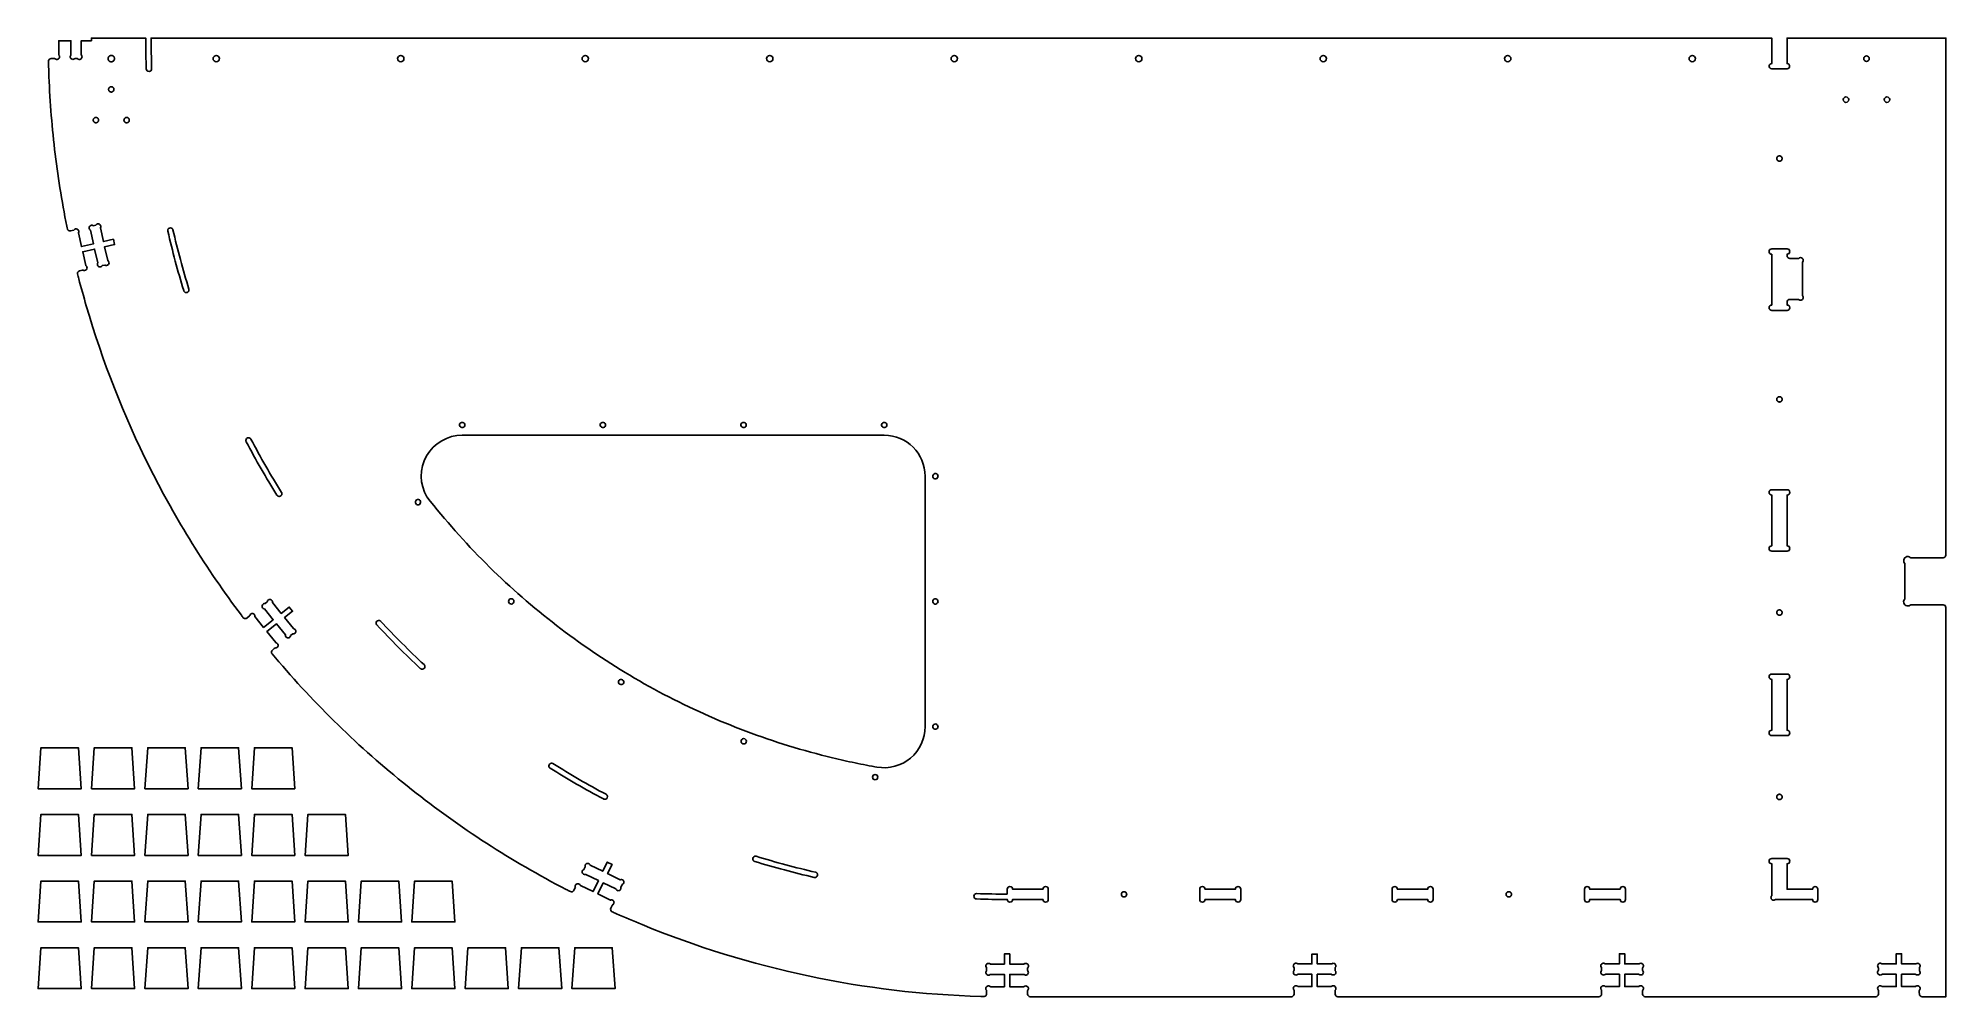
# Model space of a CAD drawing. Extents: x 1.2 to 94.3, y 0.6 to 47.4.
import ezdxf

# ---------------------------------------------------------------- set-up
doc = ezdxf.new("R2010")
doc.units = 0
for name, color, linetype in [('SCREW_LOCATION_MARKERS', 1, 'CONTINUOUS'), ('THRUCUT_ENDWALL', 18, 'CONTINUOUS'), ('THRUCUT_OPTIONAL_FIXED_WIN', 150, 'CONTINUOUS'), ('THRUCUT_RIB_WEDGES_TAB_AND', 3, 'CONTINUOUS')]:
    doc.layers.add(name, color=color, linetype=linetype)

msp = doc.modelspace()

# ---------------------------------------------------------------- linework, layer by layer
at = {"layer": 'SCREW_LOCATION_MARKERS'}
for points in [[(86.162, 41.644), (86.16, 41.644), (86.159, 41.644), (86.157, 41.644), (86.156, 41.644), (86.154, 41.644), (86.153, 41.644), (86.151, 41.644), (86.15, 41.644), (86.148, 41.644), (86.147, 41.644), (86.145, 41.643), (86.144, 41.643), (86.142, 41.643), (86.141, 41.643), (86.139, 41.643), (86.138, 41.642), (86.136, 41.642), (86.135, 41.642), (86.133, 41.641), (86.132, 41.641), (86.13, 41.641), (86.129, 41.64), (86.127, 41.64), (86.126, 41.639), (86.124, 41.639), (86.123, 41.638), (86.121, 41.638), (86.12, 41.637), (86.118, 41.637), (86.117, 41.636), (86.115, 41.636), (86.114, 41.635), (86.112, 41.635), (86.111, 41.634), (86.109, 41.633), (86.108, 41.633), (86.106, 41.632), (86.106, 41.632), (86.105, 41.631), (86.104, 41.631), (86.103, 41.631), (86.103, 41.63), (86.102, 41.63), (86.101, 41.63), (86.1, 41.629), (86.1, 41.629), (86.099, 41.628), (86.098, 41.628), (86.097, 41.628), (86.097, 41.627), (86.096, 41.627), (86.095, 41.626), (86.095, 41.626), (86.094, 41.625), (86.093, 41.625), (86.093, 41.625), (86.092, 41.624), (86.091, 41.624), (86.09, 41.623), (86.09, 41.623), (86.089, 41.622), (86.088, 41.622), (86.088, 41.621), (86.087, 41.621), (86.086, 41.62), (86.086, 41.62), (86.085, 41.619), (86.084, 41.619), (86.084, 41.618), (86.083, 41.618), (86.082, 41.617), (86.082, 41.617), (86.081, 41.616), (86.08, 41.616), (86.08, 41.615), (86.079, 41.615), (86.078, 41.614), (86.078, 41.614), (86.077, 41.613), (86.076, 41.613), (86.076, 41.612), (86.075, 41.612), (86.075, 41.611), (86.074, 41.61), (86.073, 41.61), (86.073, 41.609), (86.072, 41.609), (86.071, 41.608), (86.071, 41.608), (86.07, 41.607), (86.07, 41.606), (86.069, 41.606), (86.068, 41.605), (86.068, 41.605), (86.067, 41.604), (86.067, 41.603), (86.066, 41.603), (86.066, 41.602), (86.065, 41.601), (86.064, 41.601), (86.064, 41.6), (86.063, 41.6), (86.063, 41.599), (86.062, 41.598), (86.062, 41.598), (86.061, 41.597), (86.061, 41.596), (86.06, 41.596), (86.06, 41.595), (86.059, 41.594), (86.059, 41.594), (86.058, 41.593), (86.058, 41.592), (86.057, 41.592), (86.057, 41.591), (86.056, 41.59), (86.056, 41.59), (86.055, 41.589), (86.055, 41.588), (86.054, 41.588), (86.054, 41.587), (86.053, 41.586), (86.053, 41.586), (86.052, 41.585), (86.052, 41.584), (86.051, 41.583), (86.051, 41.583), (86.051, 41.582), (86.05, 41.581), (86.05, 41.581), (86.049, 41.58), (86.049, 41.579), (86.048, 41.578), (86.048, 41.578), (86.048, 41.577), (86.047, 41.576), (86.047, 41.576), (86.046, 41.575), (86.046, 41.574), (86.046, 41.573), (86.045, 41.573), (86.045, 41.572), (86.045, 41.571), (86.044, 41.57), (86.044, 41.57), (86.043, 41.568), (86.043, 41.567), (86.042, 41.565), (86.041, 41.564), (86.041, 41.562), (86.04, 41.561), (86.04, 41.559), (86.039, 41.558), (86.038, 41.556), (86.038, 41.555), (86.037, 41.553), (86.037, 41.552), (86.037, 41.55), (86.036, 41.549), (86.036, 41.547), (86.035, 41.546), (86.035, 41.544), (86.035, 41.543), (86.034, 41.541), (86.034, 41.54), (86.034, 41.538), (86.033, 41.537), (86.033, 41.535), (86.033, 41.534), (86.033, 41.532), (86.033, 41.531), (86.032, 41.529), (86.032, 41.528), (86.032, 41.526), (86.032, 41.525), (86.032, 41.523), (86.032, 41.522), (86.032, 41.52), (86.032, 41.519), (86.032, 41.517), (86.032, 41.516), (86.032, 41.514), (86.032, 41.513), (86.032, 41.512), (86.032, 41.51), (86.032, 41.509), (86.032, 41.507), (86.032, 41.506), (86.032, 41.504), (86.032, 41.503), (86.032, 41.501), (86.032, 41.5), (86.033, 41.498), (86.033, 41.497), (86.033, 41.495), (86.033, 41.494), (86.033, 41.492), (86.034, 41.491), (86.034, 41.489), (86.034, 41.488), (86.035, 41.486), (86.035, 41.485), (86.035, 41.483), (86.036, 41.482), (86.036, 41.48), (86.037, 41.479), (86.037, 41.477), (86.037, 41.476), (86.038, 41.474), (86.038, 41.473), (86.039, 41.471), (86.04, 41.47), (86.04, 41.468), (86.041, 41.467), (86.041, 41.465), (86.042, 41.464), (86.043, 41.462), (86.043, 41.461), (86.044, 41.459), (86.044, 41.458), (86.045, 41.458), (86.045, 41.457), (86.045, 41.456), (86.046, 41.455), (86.046, 41.455), (86.046, 41.454), (86.047, 41.453), (86.047, 41.453), (86.048, 41.452), (86.048, 41.451), (86.048, 41.45), (86.049, 41.45), (86.049, 41.449), (86.05, 41.448), (86.05, 41.447), (86.051, 41.447), (86.051, 41.446), (86.051, 41.445), (86.052, 41.445), (86.052, 41.444), (86.053, 41.443), (86.053, 41.443), (86.054, 41.442), (86.054, 41.441), (86.055, 41.441), (86.055, 41.44), (86.056, 41.439), (86.056, 41.438), (86.057, 41.438), (86.057, 41.437), (86.058, 41.436), (86.058, 41.436), (86.059, 41.435), (86.059, 41.434), (86.06, 41.434), (86.06, 41.433), (86.061, 41.432), (86.061, 41.432), (86.062, 41.431), (86.062, 41.431), (86.063, 41.43), (86.063, 41.429), (86.064, 41.429), (86.064, 41.428), (86.065, 41.427), (86.066, 41.427), (86.066, 41.426), (86.067, 41.426), (86.067, 41.425), (86.068, 41.424), (86.068, 41.424), (86.069, 41.423), (86.07, 41.422), (86.07, 41.422), (86.071, 41.421), (86.071, 41.421), (86.072, 41.42), (86.073, 41.42), (86.073, 41.419), (86.074, 41.418), (86.075, 41.418), (86.075, 41.417), (86.076, 41.417), (86.076, 41.416), (86.077, 41.416), (86.078, 41.415), (86.078, 41.415), (86.079, 41.414), (86.08, 41.413), (86.08, 41.413), (86.081, 41.412), (86.082, 41.412), (86.082, 41.411), (86.083, 41.411), (86.084, 41.41), (86.084, 41.41), (86.085, 41.409), (86.086, 41.409), (86.086, 41.408), (86.087, 41.408), (86.088, 41.407), (86.088, 41.407), (86.089, 41.407), (86.09, 41.406), (86.09, 41.406), (86.091, 41.405), (86.092, 41.405), (86.093, 41.404), (86.093, 41.404), (86.094, 41.403), (86.095, 41.403), (86.095, 41.403), (86.096, 41.402), (86.097, 41.402), (86.097, 41.401), (86.098, 41.401), (86.099, 41.4), (86.1, 41.4), (86.1, 41.4), (86.101, 41.399), (86.102, 41.399), (86.103, 41.399), (86.103, 41.398), (86.104, 41.398), (86.105, 41.397), (86.106, 41.397), (86.106, 41.397), (86.108, 41.396), (86.109, 41.395), (86.111, 41.395), (86.112, 41.394), (86.114, 41.394), (86.115, 41.393), (86.117, 41.392), (86.118, 41.392), (86.12, 41.391), (86.121, 41.391), (86.123, 41.39), (86.124, 41.39), (86.126, 41.389), (86.127, 41.389), (86.129, 41.389), (86.13, 41.388), (86.132, 41.388), (86.133, 41.388), (86.135, 41.387), (86.136, 41.387), (86.138, 41.387), (86.139, 41.386), (86.141, 41.386), (86.142, 41.386), (86.144, 41.386), (86.145, 41.385), (86.147, 41.385), (86.148, 41.385), (86.15, 41.385), (86.151, 41.385), (86.153, 41.385), (86.154, 41.385), (86.156, 41.385), (86.157, 41.384), (86.159, 41.384), (86.16, 41.384), (86.162, 41.384), (86.163, 41.384), (86.164, 41.384), (86.166, 41.384), (86.167, 41.385), (86.169, 41.385), (86.17, 41.385), (86.172, 41.385), (86.173, 41.385), (86.175, 41.385), (86.176, 41.385), (86.178, 41.385), (86.179, 41.386), (86.181, 41.386), (86.182, 41.386), (86.184, 41.386), (86.185, 41.387), (86.187, 41.387), (86.188, 41.387), (86.19, 41.388), (86.191, 41.388), (86.193, 41.388), (86.194, 41.389), (86.196, 41.389), (86.197, 41.389), (86.199, 41.39), (86.2, 41.39), (86.202, 41.391), (86.203, 41.391), (86.205, 41.392), (86.206, 41.392), (86.208, 41.393), (86.209, 41.394), (86.211, 41.394), (86.212, 41.395), (86.214, 41.395), (86.215, 41.396), (86.217, 41.397), (86.218, 41.397), (86.218, 41.397), (86.219, 41.398), (86.22, 41.398), (86.221, 41.399), (86.221, 41.399), (86.222, 41.399), (86.223, 41.4), (86.223, 41.4), (86.224, 41.4), (86.225, 41.401), (86.226, 41.401), (86.226, 41.402), (86.227, 41.402), (86.228, 41.403), (86.228, 41.403), (86.229, 41.403), (86.23, 41.404), (86.231, 41.404), (86.231, 41.405), (86.232, 41.405), (86.233, 41.406), (86.233, 41.406), (86.234, 41.407), (86.235, 41.407), (86.235, 41.407), (86.236, 41.408), (86.237, 41.408), (86.238, 41.409), (86.238, 41.409), (86.239, 41.41), (86.24, 41.41), (86.24, 41.411), (86.241, 41.411), (86.242, 41.412), (86.242, 41.412), (86.243, 41.413), (86.243, 41.413), (86.244, 41.414), (86.245, 41.415), (86.245, 41.415), (86.246, 41.416), (86.247, 41.416), (86.247, 41.417), (86.248, 41.417), (86.249, 41.418), (86.249, 41.418), (86.25, 41.419), (86.25, 41.42), (86.251, 41.42), (86.252, 41.421), (86.252, 41.421), (86.253, 41.422), (86.253, 41.422), (86.254, 41.423), (86.255, 41.424), (86.255, 41.424), (86.256, 41.425), (86.256, 41.426), (86.257, 41.426), (86.258, 41.427), (86.258, 41.427), (86.259, 41.428), (86.259, 41.429), (86.26, 41.429), (86.26, 41.43), (86.261, 41.431), (86.261, 41.431), (86.262, 41.432), (86.262, 41.432), (86.263, 41.433), (86.264, 41.434), (86.264, 41.434), (86.265, 41.435), (86.265, 41.436), (86.266, 41.436), (86.266, 41.437), (86.267, 41.438), (86.267, 41.438), (86.268, 41.439), (86.268, 41.44), (86.269, 41.441), (86.269, 41.441), (86.269, 41.442), (86.27, 41.443), (86.27, 41.443), (86.271, 41.444), (86.271, 41.445), (86.272, 41.445), (86.272, 41.446), (86.273, 41.447), (86.273, 41.447), (86.273, 41.448), (86.274, 41.449), (86.274, 41.45), (86.275, 41.45), (86.275, 41.451), (86.275, 41.452), (86.276, 41.453), (86.276, 41.453), (86.277, 41.454), (86.277, 41.455), (86.277, 41.455), (86.278, 41.456), (86.278, 41.457), (86.278, 41.458), (86.279, 41.458), (86.279, 41.459), (86.28, 41.461), (86.281, 41.462), (86.281, 41.464), (86.282, 41.465), (86.282, 41.467), (86.283, 41.468), (86.284, 41.47), (86.284, 41.471), (86.285, 41.473), (86.285, 41.474), (86.286, 41.476), (86.286, 41.477), (86.287, 41.479), (86.287, 41.48), (86.287, 41.482), (86.288, 41.483), (86.288, 41.485), (86.288, 41.486), (86.289, 41.488), (86.289, 41.489), (86.289, 41.491), (86.29, 41.492), (86.29, 41.494), (86.29, 41.495), (86.29, 41.497), (86.291, 41.498), (86.291, 41.5), (86.291, 41.501), (86.291, 41.503), (86.291, 41.504), (86.291, 41.506), (86.291, 41.507), (86.291, 41.509), (86.291, 41.51), (86.292, 41.512), (86.292, 41.513), (86.292, 41.514), (86.292, 41.516), (86.292, 41.517), (86.291, 41.519), (86.291, 41.52), (86.291, 41.522), (86.291, 41.523), (86.291, 41.525), (86.291, 41.526), (86.291, 41.528), (86.291, 41.529), (86.291, 41.531), (86.29, 41.532), (86.29, 41.534), (86.29, 41.535), (86.29, 41.537), (86.289, 41.538), (86.289, 41.54), (86.289, 41.541), (86.288, 41.543), (86.288, 41.544), (86.288, 41.546), (86.287, 41.547), (86.287, 41.549), (86.287, 41.55), (86.286, 41.552), (86.286, 41.553), (86.285, 41.555), (86.285, 41.556), (86.284, 41.558), (86.284, 41.559), (86.283, 41.561), (86.282, 41.562), (86.282, 41.564), (86.281, 41.565), (86.281, 41.567), (86.28, 41.568), (86.279, 41.57), (86.279, 41.57), (86.278, 41.571), (86.278, 41.572), (86.278, 41.573), (86.277, 41.573), (86.277, 41.574), (86.277, 41.575), (86.276, 41.576), (86.276, 41.576), (86.275, 41.577), (86.275, 41.578), (86.275, 41.578), (86.274, 41.579), (86.274, 41.58), (86.273, 41.581), (86.273, 41.581), (86.273, 41.582), (86.272, 41.583), (86.272, 41.583), (86.271, 41.584), (86.271, 41.585), (86.27, 41.586), (86.27, 41.586), (86.269, 41.587), (86.269, 41.588), (86.269, 41.588), (86.268, 41.589), (86.268, 41.59), (86.267, 41.59), (86.267, 41.591), (86.266, 41.592), (86.266, 41.592), (86.265, 41.593), (86.265, 41.594), (86.264, 41.594), (86.264, 41.595), (86.263, 41.596), (86.262, 41.596), (86.262, 41.597), (86.261, 41.598), (86.261, 41.598), (86.26, 41.599), (86.26, 41.6), (86.259, 41.6), (86.259, 41.601), (86.258, 41.601), (86.258, 41.602), (86.257, 41.603), (86.256, 41.603), (86.256, 41.604), (86.255, 41.605), (86.255, 41.605), (86.254, 41.606), (86.253, 41.606), (86.253, 41.607), (86.252, 41.608), (86.252, 41.608), (86.251, 41.609), (86.25, 41.609), (86.25, 41.61), (86.249, 41.61), (86.249, 41.611), (86.248, 41.612), (86.247, 41.612), (86.247, 41.613), (86.246, 41.613), (86.245, 41.614), (86.245, 41.614), (86.244, 41.615), (86.243, 41.615), (86.243, 41.616), (86.242, 41.616), (86.242, 41.617), (86.241, 41.617), (86.24, 41.618), (86.24, 41.618), (86.239, 41.619), (86.238, 41.619), (86.238, 41.62), (86.237, 41.62), (86.236, 41.621), (86.235, 41.621), (86.235, 41.622), (86.234, 41.622), (86.233, 41.623), (86.233, 41.623), (86.232, 41.624), (86.231, 41.624), (86.231, 41.625), (86.23, 41.625), (86.229, 41.625), (86.228, 41.626), (86.228, 41.626), (86.227, 41.627), (86.226, 41.627), (86.226, 41.628), (86.225, 41.628), (86.224, 41.628), (86.223, 41.629), (86.223, 41.629), (86.222, 41.63), (86.221, 41.63), (86.221, 41.63), (86.22, 41.631), (86.219, 41.631), (86.218, 41.631), (86.218, 41.632), (86.217, 41.632), (86.215, 41.633), (86.214, 41.633), (86.212, 41.634), (86.211, 41.635), (86.209, 41.635), (86.208, 41.636), (86.206, 41.636), (86.205, 41.637), (86.203, 41.637), (86.202, 41.638), (86.2, 41.638), (86.199, 41.639), (86.197, 41.639), (86.196, 41.64), (86.194, 41.64), (86.193, 41.641), (86.191, 41.641), (86.19, 41.641), (86.188, 41.642), (86.187, 41.642), (86.185, 41.642), (86.184, 41.643), (86.182, 41.643), (86.181, 41.643), (86.179, 41.643), (86.178, 41.643), (86.176, 41.644), (86.175, 41.644), (86.173, 41.644), (86.172, 41.644), (86.17, 41.644), (86.169, 41.644), (86.167, 41.644), (86.166, 41.644), (86.164, 41.644), (86.163, 41.644)], [(86.161, 29.894), (86.16, 29.894), (86.158, 29.894), (86.157, 29.894), (86.155, 29.894), (86.154, 29.894), (86.153, 29.894), (86.151, 29.894), (86.15, 29.894), (86.148, 29.894), (86.147, 29.893), (86.145, 29.893), (86.144, 29.893), (86.142, 29.893), (86.141, 29.893), (86.139, 29.892), (86.138, 29.892), (86.136, 29.892), (86.135, 29.891), (86.133, 29.891), (86.132, 29.891), (86.13, 29.89), (86.128, 29.89), (86.127, 29.89), (86.125, 29.889), (86.124, 29.889), (86.122, 29.888), (86.121, 29.888), (86.119, 29.887), (86.118, 29.887), (86.116, 29.886), (86.115, 29.886), (86.113, 29.885), (86.112, 29.884), (86.11, 29.884), (86.109, 29.883), (86.107, 29.883), (86.106, 29.882), (86.105, 29.882), (86.104, 29.881), (86.104, 29.881), (86.103, 29.88), (86.102, 29.88), (86.102, 29.88), (86.101, 29.879), (86.1, 29.879), (86.099, 29.879), (86.099, 29.878), (86.098, 29.878), (86.097, 29.877), (86.096, 29.877), (86.096, 29.877), (86.095, 29.876), (86.094, 29.876), (86.094, 29.875), (86.093, 29.875), (86.092, 29.874), (86.091, 29.874), (86.091, 29.873), (86.09, 29.873), (86.089, 29.873), (86.089, 29.872), (86.088, 29.872), (86.087, 29.871), (86.087, 29.871), (86.086, 29.87), (86.085, 29.87), (86.085, 29.869), (86.084, 29.869), (86.083, 29.868), (86.083, 29.868), (86.082, 29.867), (86.081, 29.867), (86.081, 29.866), (86.08, 29.866), (86.079, 29.865), (86.079, 29.865), (86.078, 29.864), (86.077, 29.864), (86.077, 29.863), (86.076, 29.862), (86.075, 29.862), (86.075, 29.861), (86.074, 29.861), (86.074, 29.86), (86.073, 29.86), (86.072, 29.859), (86.072, 29.859), (86.071, 29.858), (86.071, 29.857), (86.07, 29.857), (86.069, 29.856), (86.069, 29.856), (86.068, 29.855), (86.068, 29.854), (86.067, 29.854), (86.066, 29.853), (86.066, 29.853), (86.065, 29.852), (86.065, 29.851), (86.064, 29.851), (86.064, 29.85), (86.063, 29.849), (86.062, 29.849), (86.062, 29.848), (86.061, 29.847), (86.061, 29.847), (86.06, 29.846), (86.06, 29.846), (86.059, 29.845), (86.059, 29.844), (86.058, 29.844), (86.058, 29.843), (86.057, 29.842), (86.057, 29.842), (86.056, 29.841), (86.056, 29.84), (86.055, 29.84), (86.055, 29.839), (86.054, 29.838), (86.054, 29.837), (86.053, 29.837), (86.053, 29.836), (86.052, 29.835), (86.052, 29.835), (86.052, 29.834), (86.051, 29.833), (86.051, 29.833), (86.05, 29.832), (86.05, 29.831), (86.049, 29.83), (86.049, 29.83), (86.049, 29.829), (86.048, 29.828), (86.048, 29.828), (86.047, 29.827), (86.047, 29.826), (86.047, 29.825), (86.046, 29.825), (86.046, 29.824), (86.045, 29.823), (86.045, 29.822), (86.045, 29.822), (86.044, 29.821), (86.044, 29.82), (86.044, 29.82), (86.043, 29.818), (86.042, 29.817), (86.042, 29.815), (86.041, 29.814), (86.04, 29.812), (86.04, 29.811), (86.039, 29.809), (86.039, 29.808), (86.038, 29.806), (86.038, 29.805), (86.037, 29.803), (86.037, 29.802), (86.036, 29.8), (86.036, 29.798), (86.035, 29.797), (86.035, 29.795), (86.035, 29.794), (86.034, 29.792), (86.034, 29.791), (86.034, 29.789), (86.033, 29.788), (86.033, 29.786), (86.033, 29.785), (86.033, 29.783), (86.032, 29.782), (86.032, 29.78), (86.032, 29.779), (86.032, 29.777), (86.032, 29.776), (86.032, 29.774), (86.032, 29.773), (86.031, 29.771), (86.031, 29.77), (86.031, 29.769), (86.031, 29.767), (86.031, 29.766), (86.031, 29.764), (86.031, 29.763), (86.031, 29.761), (86.031, 29.76), (86.031, 29.758), (86.031, 29.757), (86.032, 29.756), (86.032, 29.754), (86.032, 29.753), (86.032, 29.751), (86.032, 29.75), (86.032, 29.748), (86.032, 29.747), (86.033, 29.745), (86.033, 29.744), (86.033, 29.742), (86.033, 29.741), (86.034, 29.739), (86.034, 29.738), (86.034, 29.736), (86.035, 29.735), (86.035, 29.733), (86.035, 29.731), (86.036, 29.73), (86.036, 29.728), (86.037, 29.727), (86.037, 29.725), (86.038, 29.724), (86.038, 29.722), (86.039, 29.721), (86.039, 29.719), (86.04, 29.718), (86.04, 29.716), (86.041, 29.715), (86.042, 29.713), (86.042, 29.712), (86.043, 29.71), (86.044, 29.709), (86.044, 29.708), (86.044, 29.707), (86.045, 29.707), (86.045, 29.706), (86.045, 29.705), (86.046, 29.705), (86.046, 29.704), (86.047, 29.703), (86.047, 29.702), (86.047, 29.702), (86.048, 29.701), (86.048, 29.7), (86.049, 29.699), (86.049, 29.699), (86.049, 29.698), (86.05, 29.697), (86.05, 29.697), (86.051, 29.696), (86.051, 29.695), (86.052, 29.694), (86.052, 29.694), (86.052, 29.693), (86.053, 29.692), (86.053, 29.692), (86.054, 29.691), (86.054, 29.69), (86.055, 29.69), (86.055, 29.689), (86.056, 29.688), (86.056, 29.688), (86.057, 29.687), (86.057, 29.686), (86.058, 29.686), (86.058, 29.685), (86.059, 29.684), (86.059, 29.684), (86.06, 29.683), (86.06, 29.682), (86.061, 29.682), (86.061, 29.681), (86.062, 29.68), (86.062, 29.68), (86.063, 29.679), (86.064, 29.678), (86.064, 29.678), (86.065, 29.677), (86.065, 29.677), (86.066, 29.676), (86.066, 29.675), (86.067, 29.675), (86.068, 29.674), (86.068, 29.674), (86.069, 29.673), (86.069, 29.672), (86.07, 29.672), (86.071, 29.671), (86.071, 29.671), (86.072, 29.67), (86.072, 29.669), (86.073, 29.669), (86.074, 29.668), (86.074, 29.668), (86.075, 29.667), (86.075, 29.667), (86.076, 29.666), (86.077, 29.665), (86.077, 29.665), (86.078, 29.664), (86.079, 29.664), (86.079, 29.663), (86.08, 29.663), (86.081, 29.662), (86.081, 29.662), (86.082, 29.661), (86.083, 29.661), (86.083, 29.66), (86.084, 29.66), (86.085, 29.659), (86.085, 29.659), (86.086, 29.658), (86.087, 29.658), (86.087, 29.657), (86.088, 29.657), (86.089, 29.656), (86.089, 29.656), (86.09, 29.655), (86.091, 29.655), (86.091, 29.655), (86.092, 29.654), (86.093, 29.654), (86.094, 29.653), (86.094, 29.653), (86.095, 29.652), (86.096, 29.652), (86.096, 29.652), (86.097, 29.651), (86.098, 29.651), (86.099, 29.65), (86.099, 29.65), (86.1, 29.65), (86.101, 29.649), (86.102, 29.649), (86.102, 29.648), (86.103, 29.648), (86.104, 29.648), (86.104, 29.647), (86.105, 29.647), (86.106, 29.647), (86.107, 29.646), (86.109, 29.645), (86.11, 29.645), (86.112, 29.644), (86.113, 29.643), (86.115, 29.643), (86.116, 29.642), (86.118, 29.642), (86.119, 29.641), (86.121, 29.641), (86.122, 29.64), (86.124, 29.64), (86.125, 29.639), (86.127, 29.639), (86.128, 29.638), (86.13, 29.638), (86.132, 29.638), (86.133, 29.637), (86.135, 29.637), (86.136, 29.637), (86.138, 29.636), (86.139, 29.636), (86.141, 29.636), (86.142, 29.636), (86.144, 29.635), (86.145, 29.635), (86.147, 29.635), (86.148, 29.635), (86.15, 29.635), (86.151, 29.635), (86.153, 29.635), (86.154, 29.634), (86.155, 29.634), (86.157, 29.634), (86.158, 29.634), (86.16, 29.634), (86.161, 29.634), (86.163, 29.634), (86.164, 29.634), (86.166, 29.634), (86.167, 29.634), (86.168, 29.634), (86.17, 29.635), (86.171, 29.635), (86.173, 29.635), (86.174, 29.635), (86.176, 29.635), (86.177, 29.635), (86.179, 29.635), (86.18, 29.636), (86.182, 29.636), (86.183, 29.636), (86.185, 29.636), (86.186, 29.637), (86.188, 29.637), (86.189, 29.637), (86.191, 29.638), (86.192, 29.638), (86.194, 29.638), (86.195, 29.639), (86.197, 29.639), (86.199, 29.64), (86.2, 29.64), (86.202, 29.641), (86.203, 29.641), (86.205, 29.642), (86.206, 29.642), (86.208, 29.643), (86.209, 29.643), (86.211, 29.644), (86.212, 29.645), (86.214, 29.645), (86.215, 29.646), (86.217, 29.647), (86.217, 29.647), (86.218, 29.647), (86.219, 29.648), (86.219, 29.648), (86.22, 29.648), (86.221, 29.649), (86.222, 29.649), (86.222, 29.65), (86.223, 29.65), (86.224, 29.65), (86.225, 29.651), (86.225, 29.651), (86.226, 29.652), (86.227, 29.652), (86.227, 29.652), (86.228, 29.653), (86.229, 29.653), (86.23, 29.654), (86.23, 29.654), (86.231, 29.655), (86.232, 29.655), (86.232, 29.655), (86.233, 29.656), (86.234, 29.656), (86.234, 29.657), (86.235, 29.657), (86.236, 29.658), (86.237, 29.658), (86.237, 29.659), (86.238, 29.659), (86.239, 29.66), (86.239, 29.66), (86.24, 29.661), (86.241, 29.661), (86.241, 29.662), (86.242, 29.662), (86.243, 29.663), (86.243, 29.663), (86.244, 29.664), (86.244, 29.664), (86.245, 29.665), (86.246, 29.665), (86.246, 29.666), (86.247, 29.667), (86.248, 29.667), (86.248, 29.668), (86.249, 29.668), (86.25, 29.669), (86.25, 29.669), (86.251, 29.67), (86.251, 29.671), (86.252, 29.671), (86.253, 29.672), (86.253, 29.672), (86.254, 29.673), (86.254, 29.674), (86.255, 29.674), (86.256, 29.675), (86.256, 29.675), (86.257, 29.676), (86.257, 29.677), (86.258, 29.677), (86.258, 29.678), (86.259, 29.678), (86.259, 29.679), (86.26, 29.68), (86.261, 29.68), (86.261, 29.681), (86.262, 29.682), (86.262, 29.682), (86.263, 29.683), (86.263, 29.684), (86.264, 29.684), (86.264, 29.685), (86.265, 29.686), (86.265, 29.686), (86.266, 29.687), (86.266, 29.688), (86.267, 29.688), (86.267, 29.689), (86.268, 29.69), (86.268, 29.69), (86.269, 29.691), (86.269, 29.692), (86.27, 29.692), (86.27, 29.693), (86.27, 29.694), (86.271, 29.694), (86.271, 29.695), (86.272, 29.696), (86.272, 29.697), (86.273, 29.697), (86.273, 29.698), (86.274, 29.699), (86.274, 29.699), (86.274, 29.7), (86.275, 29.701), (86.275, 29.702), (86.276, 29.702), (86.276, 29.703), (86.276, 29.704), (86.277, 29.705), (86.277, 29.705), (86.277, 29.706), (86.278, 29.707), (86.278, 29.707), (86.279, 29.708), (86.279, 29.709), (86.28, 29.71), (86.28, 29.712), (86.281, 29.713), (86.281, 29.715), (86.282, 29.716), (86.283, 29.718), (86.283, 29.719), (86.284, 29.721), (86.284, 29.722), (86.285, 29.724), (86.285, 29.725), (86.286, 29.727), (86.286, 29.728), (86.287, 29.73), (86.287, 29.731), (86.287, 29.733), (86.288, 29.735), (86.288, 29.736), (86.288, 29.738), (86.289, 29.739), (86.289, 29.741), (86.289, 29.742), (86.29, 29.744), (86.29, 29.745), (86.29, 29.747), (86.29, 29.748), (86.29, 29.75), (86.291, 29.751), (86.291, 29.753), (86.291, 29.754), (86.291, 29.756), (86.291, 29.757), (86.291, 29.758), (86.291, 29.76), (86.291, 29.761), (86.291, 29.763), (86.291, 29.764), (86.291, 29.766), (86.291, 29.767), (86.291, 29.769), (86.291, 29.77), (86.291, 29.771), (86.291, 29.773), (86.291, 29.774), (86.291, 29.776), (86.291, 29.777), (86.29, 29.779), (86.29, 29.78), (86.29, 29.782), (86.29, 29.783), (86.29, 29.785), (86.289, 29.786), (86.289, 29.788), (86.289, 29.789), (86.288, 29.791), (86.288, 29.792), (86.288, 29.794), (86.287, 29.795), (86.287, 29.797), (86.287, 29.798), (86.286, 29.8), (86.286, 29.802), (86.285, 29.803), (86.285, 29.805), (86.284, 29.806), (86.284, 29.808), (86.283, 29.809), (86.283, 29.811), (86.282, 29.812), (86.281, 29.814), (86.281, 29.815), (86.28, 29.817), (86.28, 29.818), (86.279, 29.82), (86.279, 29.82), (86.278, 29.821), (86.278, 29.822), (86.277, 29.822), (86.277, 29.823), (86.277, 29.824), (86.276, 29.825), (86.276, 29.825), (86.276, 29.826), (86.275, 29.827), (86.275, 29.828), (86.274, 29.828), (86.274, 29.829), (86.274, 29.83), (86.273, 29.83), (86.273, 29.831), (86.272, 29.832), (86.272, 29.833), (86.271, 29.833), (86.271, 29.834), (86.27, 29.835), (86.27, 29.835), (86.27, 29.836), (86.269, 29.837), (86.269, 29.837), (86.268, 29.838), (86.268, 29.839), (86.267, 29.84), (86.267, 29.84), (86.266, 29.841), (86.266, 29.842), (86.265, 29.842), (86.265, 29.843), (86.264, 29.844), (86.264, 29.844), (86.263, 29.845), (86.263, 29.846), (86.262, 29.846), (86.262, 29.847), (86.261, 29.847), (86.261, 29.848), (86.26, 29.849), (86.259, 29.849), (86.259, 29.85), (86.258, 29.851), (86.258, 29.851), (86.257, 29.852), (86.257, 29.853), (86.256, 29.853), (86.256, 29.854), (86.255, 29.854), (86.254, 29.855), (86.254, 29.856), (86.253, 29.856), (86.253, 29.857), (86.252, 29.857), (86.251, 29.858), (86.251, 29.859), (86.25, 29.859), (86.25, 29.86), (86.249, 29.86), (86.248, 29.861), (86.248, 29.861), (86.247, 29.862), (86.246, 29.862), (86.246, 29.863), (86.245, 29.864), (86.244, 29.864), (86.244, 29.865), (86.243, 29.865), (86.243, 29.866), (86.242, 29.866), (86.241, 29.867), (86.241, 29.867), (86.24, 29.868), (86.239, 29.868), (86.239, 29.869), (86.238, 29.869), (86.237, 29.87), (86.237, 29.87), (86.236, 29.871), (86.235, 29.871), (86.234, 29.872), (86.234, 29.872), (86.233, 29.873), (86.232, 29.873), (86.232, 29.873), (86.231, 29.874), (86.23, 29.874), (86.23, 29.875), (86.229, 29.875), (86.228, 29.876), (86.227, 29.876), (86.227, 29.877), (86.226, 29.877), (86.225, 29.877), (86.225, 29.878), (86.224, 29.878), (86.223, 29.879), (86.222, 29.879), (86.222, 29.879), (86.221, 29.88), (86.22, 29.88), (86.219, 29.88), (86.219, 29.881), (86.218, 29.881), (86.217, 29.882), (86.217, 29.882), (86.215, 29.883), (86.214, 29.883), (86.212, 29.884), (86.211, 29.884), (86.209, 29.885), (86.208, 29.886), (86.206, 29.886), (86.205, 29.887), (86.203, 29.887), (86.202, 29.888), (86.2, 29.888), (86.199, 29.889), (86.197, 29.889), (86.195, 29.89), (86.194, 29.89), (86.192, 29.89), (86.191, 29.891), (86.189, 29.891), (86.188, 29.891), (86.186, 29.892), (86.185, 29.892), (86.183, 29.892), (86.182, 29.893), (86.18, 29.893), (86.179, 29.893), (86.177, 29.893), (86.176, 29.893), (86.174, 29.894), (86.173, 29.894), (86.171, 29.894), (86.17, 29.894), (86.168, 29.894), (86.167, 29.894), (86.166, 29.894), (86.164, 29.894), (86.163, 29.894)], [(86.161, 19.49), (86.16, 19.49), (86.158, 19.49), (86.157, 19.49), (86.155, 19.49), (86.154, 19.49), (86.152, 19.49), (86.151, 19.49), (86.149, 19.489), (86.148, 19.489), (86.147, 19.489), (86.145, 19.489), (86.144, 19.489), (86.142, 19.489), (86.141, 19.488), (86.139, 19.488), (86.138, 19.488), (86.136, 19.488), (86.134, 19.487), (86.133, 19.487), (86.131, 19.487), (86.13, 19.486), (86.128, 19.486), (86.127, 19.485), (86.125, 19.485), (86.124, 19.485), (86.122, 19.484), (86.121, 19.484), (86.119, 19.483), (86.118, 19.483), (86.116, 19.482), (86.115, 19.481), (86.113, 19.481), (86.112, 19.48), (86.11, 19.48), (86.109, 19.479), (86.107, 19.478), (86.106, 19.478), (86.105, 19.477), (86.104, 19.477), (86.104, 19.477), (86.103, 19.476), (86.102, 19.476), (86.101, 19.475), (86.101, 19.475), (86.1, 19.475), (86.099, 19.474), (86.099, 19.474), (86.098, 19.474), (86.097, 19.473), (86.096, 19.473), (86.096, 19.472), (86.095, 19.472), (86.094, 19.471), (86.094, 19.471), (86.093, 19.471), (86.092, 19.47), (86.091, 19.47), (86.091, 19.469), (86.09, 19.469), (86.089, 19.468), (86.089, 19.468), (86.088, 19.467), (86.087, 19.467), (86.087, 19.466), (86.086, 19.466), (86.085, 19.465), (86.085, 19.465), (86.084, 19.465), (86.083, 19.464), (86.083, 19.464), (86.082, 19.463), (86.081, 19.462), (86.081, 19.462), (86.08, 19.461), (86.079, 19.461), (86.079, 19.46), (86.078, 19.46), (86.077, 19.459), (86.077, 19.459), (86.076, 19.458), (86.075, 19.458), (86.075, 19.457), (86.074, 19.457), (86.074, 19.456), (86.073, 19.455), (86.072, 19.455), (86.072, 19.454), (86.071, 19.454), (86.07, 19.453), (86.07, 19.453), (86.069, 19.452), (86.069, 19.451), (86.068, 19.451), (86.067, 19.45), (86.067, 19.45), (86.066, 19.449), (86.066, 19.448), (86.065, 19.448), (86.065, 19.447), (86.064, 19.446), (86.063, 19.446), (86.063, 19.445), (86.062, 19.445), (86.062, 19.444), (86.061, 19.443), (86.061, 19.443), (86.06, 19.442), (86.06, 19.441), (86.059, 19.441), (86.059, 19.44), (86.058, 19.439), (86.058, 19.439), (86.057, 19.438), (86.057, 19.437), (86.056, 19.437), (86.056, 19.436), (86.055, 19.435), (86.055, 19.435), (86.054, 19.434), (86.054, 19.433), (86.053, 19.433), (86.053, 19.432), (86.052, 19.431), (86.052, 19.43), (86.051, 19.43), (86.051, 19.429), (86.051, 19.428), (86.05, 19.428), (86.05, 19.427), (86.049, 19.426), (86.049, 19.425), (86.048, 19.425), (86.048, 19.424), (86.048, 19.423), (86.047, 19.423), (86.047, 19.422), (86.046, 19.421), (86.046, 19.42), (86.046, 19.42), (86.045, 19.419), (86.045, 19.418), (86.045, 19.418), (86.044, 19.417), (86.044, 19.416), (86.044, 19.415), (86.043, 19.414), (86.042, 19.412), (86.042, 19.411), (86.041, 19.409), (86.04, 19.408), (86.04, 19.406), (86.039, 19.405), (86.039, 19.403), (86.038, 19.402), (86.038, 19.4), (86.037, 19.399), (86.037, 19.397), (86.036, 19.396), (86.036, 19.394), (86.035, 19.393), (86.035, 19.391), (86.035, 19.39), (86.034, 19.388), (86.034, 19.387), (86.034, 19.385), (86.033, 19.384), (86.033, 19.382), (86.033, 19.381), (86.033, 19.379), (86.032, 19.378), (86.032, 19.376), (86.032, 19.375), (86.032, 19.373), (86.032, 19.372), (86.032, 19.37), (86.031, 19.369), (86.031, 19.367), (86.031, 19.366), (86.031, 19.364), (86.031, 19.363), (86.031, 19.361), (86.031, 19.36), (86.031, 19.359), (86.031, 19.357), (86.031, 19.356), (86.031, 19.354), (86.031, 19.353), (86.031, 19.351), (86.032, 19.35), (86.032, 19.348), (86.032, 19.347), (86.032, 19.345), (86.032, 19.344), (86.032, 19.342), (86.033, 19.341), (86.033, 19.339), (86.033, 19.338), (86.033, 19.336), (86.034, 19.335), (86.034, 19.333), (86.034, 19.332), (86.035, 19.33), (86.035, 19.329), (86.035, 19.327), (86.036, 19.326), (86.036, 19.324), (86.037, 19.323), (86.037, 19.321), (86.038, 19.32), (86.038, 19.318), (86.039, 19.317), (86.039, 19.315), (86.04, 19.314), (86.04, 19.312), (86.041, 19.311), (86.042, 19.309), (86.042, 19.308), (86.043, 19.306), (86.044, 19.305), (86.044, 19.304), (86.044, 19.303), (86.045, 19.302), (86.045, 19.302), (86.045, 19.301), (86.046, 19.3), (86.046, 19.3), (86.046, 19.299), (86.047, 19.298), (86.047, 19.297), (86.048, 19.297), (86.048, 19.296), (86.048, 19.295), (86.049, 19.295), (86.049, 19.294), (86.05, 19.293), (86.05, 19.292), (86.051, 19.292), (86.051, 19.291), (86.051, 19.29), (86.052, 19.29), (86.052, 19.289), (86.053, 19.288), (86.053, 19.287), (86.054, 19.287), (86.054, 19.286), (86.055, 19.285), (86.055, 19.285), (86.056, 19.284), (86.056, 19.283), (86.057, 19.283), (86.057, 19.282), (86.058, 19.281), (86.058, 19.281), (86.059, 19.28), (86.059, 19.279), (86.06, 19.279), (86.06, 19.278), (86.061, 19.277), (86.061, 19.277), (86.062, 19.276), (86.062, 19.275), (86.063, 19.275), (86.063, 19.274), (86.064, 19.274), (86.065, 19.273), (86.065, 19.272), (86.066, 19.272), (86.066, 19.271), (86.067, 19.27), (86.067, 19.27), (86.068, 19.269), (86.069, 19.269), (86.069, 19.268), (86.07, 19.267), (86.07, 19.267), (86.071, 19.266), (86.072, 19.266), (86.072, 19.265), (86.073, 19.265), (86.074, 19.264), (86.074, 19.263), (86.075, 19.263), (86.075, 19.262), (86.076, 19.262), (86.077, 19.261), (86.077, 19.261), (86.078, 19.26), (86.079, 19.26), (86.079, 19.259), (86.08, 19.259), (86.081, 19.258), (86.081, 19.257), (86.082, 19.257), (86.083, 19.256), (86.083, 19.256), (86.084, 19.255), (86.085, 19.255), (86.085, 19.254), (86.086, 19.254), (86.087, 19.254), (86.087, 19.253), (86.088, 19.253), (86.089, 19.252), (86.089, 19.252), (86.09, 19.251), (86.091, 19.251), (86.091, 19.25), (86.092, 19.25), (86.093, 19.249), (86.094, 19.249), (86.094, 19.249), (86.095, 19.248), (86.096, 19.248), (86.096, 19.247), (86.097, 19.247), (86.098, 19.246), (86.099, 19.246), (86.099, 19.246), (86.1, 19.245), (86.101, 19.245), (86.101, 19.245), (86.102, 19.244), (86.103, 19.244), (86.104, 19.243), (86.104, 19.243), (86.105, 19.243), (86.106, 19.242), (86.107, 19.242), (86.109, 19.241), (86.11, 19.24), (86.112, 19.24), (86.113, 19.239), (86.115, 19.239), (86.116, 19.238), (86.118, 19.237), (86.119, 19.237), (86.121, 19.236), (86.122, 19.236), (86.124, 19.235), (86.125, 19.235), (86.127, 19.235), (86.128, 19.234), (86.13, 19.234), (86.131, 19.233), (86.133, 19.233), (86.134, 19.233), (86.136, 19.232), (86.138, 19.232), (86.139, 19.232), (86.141, 19.232), (86.142, 19.231), (86.144, 19.231), (86.145, 19.231), (86.147, 19.231), (86.148, 19.231), (86.149, 19.231), (86.151, 19.23), (86.152, 19.23), (86.154, 19.23), (86.155, 19.23), (86.157, 19.23), (86.158, 19.23), (86.16, 19.23), (86.161, 19.23), (86.163, 19.23), (86.164, 19.23), (86.166, 19.23), (86.167, 19.23), (86.168, 19.23), (86.17, 19.23), (86.171, 19.23), (86.173, 19.231), (86.174, 19.231), (86.176, 19.231), (86.177, 19.231), (86.179, 19.231), (86.18, 19.231), (86.182, 19.232), (86.183, 19.232), (86.185, 19.232), (86.186, 19.232), (86.188, 19.233), (86.189, 19.233), (86.191, 19.233), (86.192, 19.234), (86.194, 19.234), (86.195, 19.235), (86.197, 19.235), (86.198, 19.235), (86.2, 19.236), (86.201, 19.236), (86.203, 19.237), (86.205, 19.237), (86.206, 19.238), (86.208, 19.239), (86.209, 19.239), (86.211, 19.24), (86.212, 19.24), (86.214, 19.241), (86.215, 19.242), (86.216, 19.242), (86.217, 19.243), (86.218, 19.243), (86.219, 19.243), (86.219, 19.244), (86.22, 19.244), (86.221, 19.245), (86.222, 19.245), (86.222, 19.245), (86.223, 19.246), (86.224, 19.246), (86.225, 19.246), (86.225, 19.247), (86.226, 19.247), (86.227, 19.248), (86.227, 19.248), (86.228, 19.249), (86.229, 19.249), (86.229, 19.249), (86.23, 19.25), (86.231, 19.25), (86.232, 19.251), (86.232, 19.251), (86.233, 19.252), (86.234, 19.252), (86.234, 19.253), (86.235, 19.253), (86.236, 19.254), (86.236, 19.254), (86.237, 19.254), (86.238, 19.255), (86.238, 19.255), (86.239, 19.256), (86.24, 19.256), (86.24, 19.257), (86.241, 19.257), (86.242, 19.258), (86.242, 19.259), (86.243, 19.259), (86.244, 19.26), (86.244, 19.26), (86.245, 19.261), (86.246, 19.261), (86.246, 19.262), (86.247, 19.262), (86.248, 19.263), (86.248, 19.263), (86.249, 19.264), (86.249, 19.265), (86.25, 19.265), (86.251, 19.266), (86.251, 19.266), (86.252, 19.267), (86.252, 19.267), (86.253, 19.268), (86.254, 19.269), (86.254, 19.269), (86.255, 19.27), (86.255, 19.27), (86.256, 19.271), (86.257, 19.272), (86.257, 19.272), (86.258, 19.273), (86.258, 19.274), (86.259, 19.274), (86.259, 19.275), (86.26, 19.275), (86.26, 19.276), (86.261, 19.277), (86.262, 19.277), (86.262, 19.278), (86.263, 19.279), (86.263, 19.279), (86.264, 19.28), (86.264, 19.281), (86.265, 19.281), (86.265, 19.282), (86.266, 19.283), (86.266, 19.283), (86.267, 19.284), (86.267, 19.285), (86.268, 19.285), (86.268, 19.286), (86.269, 19.287), (86.269, 19.287), (86.27, 19.288), (86.27, 19.289), (86.27, 19.29), (86.271, 19.29), (86.271, 19.291), (86.272, 19.292), (86.272, 19.292), (86.273, 19.293), (86.273, 19.294), (86.273, 19.295), (86.274, 19.295), (86.274, 19.296), (86.275, 19.297), (86.275, 19.297), (86.275, 19.298), (86.276, 19.299), (86.276, 19.3), (86.277, 19.3), (86.277, 19.301), (86.277, 19.302), (86.278, 19.302), (86.278, 19.303), (86.278, 19.304), (86.279, 19.305), (86.28, 19.306), (86.28, 19.308), (86.281, 19.309), (86.281, 19.311), (86.282, 19.312), (86.283, 19.314), (86.283, 19.315), (86.284, 19.317), (86.284, 19.318), (86.285, 19.32), (86.285, 19.321), (86.286, 19.323), (86.286, 19.324), (86.287, 19.326), (86.287, 19.327), (86.287, 19.329), (86.288, 19.33), (86.288, 19.332), (86.288, 19.333), (86.289, 19.335), (86.289, 19.336), (86.289, 19.338), (86.29, 19.339), (86.29, 19.341), (86.29, 19.342), (86.29, 19.344), (86.29, 19.345), (86.29, 19.347), (86.291, 19.348), (86.291, 19.35), (86.291, 19.351), (86.291, 19.353), (86.291, 19.354), (86.291, 19.356), (86.291, 19.357), (86.291, 19.359), (86.291, 19.36), (86.291, 19.361), (86.291, 19.363), (86.291, 19.364), (86.291, 19.366), (86.291, 19.367), (86.291, 19.369), (86.291, 19.37), (86.291, 19.372), (86.29, 19.373), (86.29, 19.375), (86.29, 19.376), (86.29, 19.378), (86.29, 19.379), (86.29, 19.381), (86.289, 19.382), (86.289, 19.384), (86.289, 19.385), (86.288, 19.387), (86.288, 19.388), (86.288, 19.39), (86.287, 19.391), (86.287, 19.393), (86.287, 19.394), (86.286, 19.396), (86.286, 19.397), (86.285, 19.399), (86.285, 19.4), (86.284, 19.402), (86.284, 19.403), (86.283, 19.405), (86.283, 19.406), (86.282, 19.408), (86.281, 19.409), (86.281, 19.411), (86.28, 19.412), (86.28, 19.414), (86.279, 19.415), (86.278, 19.416), (86.278, 19.417), (86.278, 19.418), (86.277, 19.418), (86.277, 19.419), (86.277, 19.42), (86.276, 19.42), (86.276, 19.421), (86.275, 19.422), (86.275, 19.423), (86.275, 19.423), (86.274, 19.424), (86.274, 19.425), (86.273, 19.425), (86.273, 19.426), (86.273, 19.427), (86.272, 19.428), (86.272, 19.428), (86.271, 19.429), (86.271, 19.43), (86.27, 19.43), (86.27, 19.431), (86.27, 19.432), (86.269, 19.433), (86.269, 19.433), (86.268, 19.434), (86.268, 19.435), (86.267, 19.435), (86.267, 19.436), (86.266, 19.437), (86.266, 19.437), (86.265, 19.438), (86.265, 19.439), (86.264, 19.439), (86.264, 19.44), (86.263, 19.441), (86.263, 19.441), (86.262, 19.442), (86.262, 19.443), (86.261, 19.443), (86.26, 19.444), (86.26, 19.445), (86.259, 19.445), (86.259, 19.446), (86.258, 19.446), (86.258, 19.447), (86.257, 19.448), (86.257, 19.448), (86.256, 19.449), (86.255, 19.45), (86.255, 19.45), (86.254, 19.451), (86.254, 19.451), (86.253, 19.452), (86.252, 19.453), (86.252, 19.453), (86.251, 19.454), (86.251, 19.454), (86.25, 19.455), (86.249, 19.455), (86.249, 19.456), (86.248, 19.457), (86.248, 19.457), (86.247, 19.458), (86.246, 19.458), (86.246, 19.459), (86.245, 19.459), (86.244, 19.46), (86.244, 19.46), (86.243, 19.461), (86.242, 19.461), (86.242, 19.462), (86.241, 19.462), (86.24, 19.463), (86.24, 19.464), (86.239, 19.464), (86.238, 19.465), (86.238, 19.465), (86.237, 19.465), (86.236, 19.466), (86.236, 19.466), (86.235, 19.467), (86.234, 19.467), (86.234, 19.468), (86.233, 19.468), (86.232, 19.469), (86.232, 19.469), (86.231, 19.47), (86.23, 19.47), (86.229, 19.471), (86.229, 19.471), (86.228, 19.471), (86.227, 19.472), (86.227, 19.472), (86.226, 19.473), (86.225, 19.473), (86.225, 19.474), (86.224, 19.474), (86.223, 19.474), (86.222, 19.475), (86.222, 19.475), (86.221, 19.475), (86.22, 19.476), (86.219, 19.476), (86.219, 19.477), (86.218, 19.477), (86.217, 19.477), (86.216, 19.478), (86.215, 19.478), (86.214, 19.479), (86.212, 19.48), (86.211, 19.48), (86.209, 19.481), (86.208, 19.481), (86.206, 19.482), (86.205, 19.483), (86.203, 19.483), (86.201, 19.484), (86.2, 19.484), (86.198, 19.485), (86.197, 19.485), (86.195, 19.485), (86.194, 19.486), (86.192, 19.486), (86.191, 19.487), (86.189, 19.487), (86.188, 19.487), (86.186, 19.488), (86.185, 19.488), (86.183, 19.488), (86.182, 19.488), (86.18, 19.489), (86.179, 19.489), (86.177, 19.489), (86.176, 19.489), (86.174, 19.489), (86.173, 19.489), (86.171, 19.49), (86.17, 19.49), (86.168, 19.49), (86.167, 19.49), (86.166, 19.49), (86.164, 19.49), (86.163, 19.49)], [(86.161, 10.492), (86.16, 10.492), (86.158, 10.492), (86.157, 10.492), (86.155, 10.492), (86.154, 10.491), (86.152, 10.491), (86.151, 10.491), (86.149, 10.491), (86.148, 10.491), (86.147, 10.491), (86.145, 10.491), (86.144, 10.49), (86.142, 10.49), (86.141, 10.49), (86.139, 10.49), (86.138, 10.489), (86.136, 10.489), (86.134, 10.489), (86.133, 10.489), (86.131, 10.488), (86.13, 10.488), (86.128, 10.487), (86.127, 10.487), (86.125, 10.487), (86.124, 10.486), (86.122, 10.486), (86.121, 10.485), (86.119, 10.485), (86.118, 10.484), (86.116, 10.484), (86.115, 10.483), (86.113, 10.483), (86.112, 10.482), (86.11, 10.481), (86.109, 10.481), (86.107, 10.48), (86.106, 10.479), (86.105, 10.479), (86.104, 10.479), (86.104, 10.478), (86.103, 10.478), (86.102, 10.478), (86.101, 10.477), (86.101, 10.477), (86.1, 10.476), (86.099, 10.476), (86.099, 10.476), (86.098, 10.475), (86.097, 10.475), (86.096, 10.474), (86.096, 10.474), (86.095, 10.474), (86.094, 10.473), (86.094, 10.473), (86.093, 10.472), (86.092, 10.472), (86.091, 10.471), (86.091, 10.471), (86.09, 10.47), (86.089, 10.47), (86.089, 10.47), (86.088, 10.469), (86.087, 10.469), (86.087, 10.468), (86.086, 10.468), (86.085, 10.467), (86.085, 10.467), (86.084, 10.466), (86.083, 10.466), (86.083, 10.465), (86.082, 10.465), (86.081, 10.464), (86.081, 10.464), (86.08, 10.463), (86.079, 10.463), (86.079, 10.462), (86.078, 10.462), (86.077, 10.461), (86.077, 10.46), (86.076, 10.46), (86.075, 10.459), (86.075, 10.459), (86.074, 10.458), (86.074, 10.458), (86.073, 10.457), (86.072, 10.456), (86.072, 10.456), (86.071, 10.455), (86.07, 10.455), (86.07, 10.454), (86.069, 10.454), (86.069, 10.453), (86.068, 10.452), (86.067, 10.452), (86.067, 10.451), (86.066, 10.451), (86.066, 10.45), (86.065, 10.449), (86.065, 10.449), (86.064, 10.448), (86.063, 10.447), (86.063, 10.447), (86.062, 10.446), (86.062, 10.446), (86.061, 10.445), (86.061, 10.444), (86.06, 10.444), (86.06, 10.443), (86.059, 10.442), (86.059, 10.442), (86.058, 10.441), (86.058, 10.44), (86.057, 10.44), (86.057, 10.439), (86.056, 10.438), (86.056, 10.438), (86.055, 10.437), (86.055, 10.436), (86.054, 10.436), (86.054, 10.435), (86.053, 10.434), (86.053, 10.433), (86.052, 10.433), (86.052, 10.432), (86.051, 10.431), (86.051, 10.431), (86.051, 10.43), (86.05, 10.429), (86.05, 10.429), (86.049, 10.428), (86.049, 10.427), (86.048, 10.426), (86.048, 10.426), (86.048, 10.425), (86.047, 10.424), (86.047, 10.424), (86.046, 10.423), (86.046, 10.422), (86.046, 10.421), (86.045, 10.421), (86.045, 10.42), (86.045, 10.419), (86.044, 10.418), (86.044, 10.418), (86.044, 10.417), (86.043, 10.415), (86.042, 10.414), (86.042, 10.412), (86.041, 10.411), (86.04, 10.41), (86.04, 10.408), (86.039, 10.406), (86.039, 10.405), (86.038, 10.403), (86.038, 10.402), (86.037, 10.4), (86.037, 10.399), (86.036, 10.397), (86.036, 10.396), (86.035, 10.394), (86.035, 10.393), (86.035, 10.391), (86.034, 10.39), (86.034, 10.388), (86.034, 10.387), (86.033, 10.385), (86.033, 10.384), (86.033, 10.382), (86.033, 10.381), (86.032, 10.379), (86.032, 10.378), (86.032, 10.376), (86.032, 10.375), (86.032, 10.373), (86.032, 10.372), (86.031, 10.37), (86.031, 10.369), (86.031, 10.367), (86.031, 10.366), (86.031, 10.365), (86.031, 10.363), (86.031, 10.362), (86.031, 10.36), (86.031, 10.359), (86.031, 10.357), (86.031, 10.356), (86.031, 10.354), (86.031, 10.353), (86.032, 10.351), (86.032, 10.35), (86.032, 10.348), (86.032, 10.347), (86.032, 10.346), (86.032, 10.344), (86.033, 10.343), (86.033, 10.341), (86.033, 10.34), (86.033, 10.338), (86.034, 10.336), (86.034, 10.335), (86.034, 10.333), (86.035, 10.332), (86.035, 10.33), (86.035, 10.329), (86.036, 10.327), (86.036, 10.326), (86.037, 10.324), (86.037, 10.323), (86.038, 10.321), (86.038, 10.32), (86.039, 10.318), (86.039, 10.317), (86.04, 10.315), (86.04, 10.314), (86.041, 10.312), (86.042, 10.311), (86.042, 10.309), (86.043, 10.308), (86.044, 10.306), (86.044, 10.306), (86.044, 10.305), (86.045, 10.304), (86.045, 10.303), (86.045, 10.303), (86.046, 10.302), (86.046, 10.301), (86.046, 10.3), (86.047, 10.3), (86.047, 10.299), (86.048, 10.298), (86.048, 10.298), (86.048, 10.297), (86.049, 10.296), (86.049, 10.295), (86.05, 10.295), (86.05, 10.294), (86.051, 10.293), (86.051, 10.293), (86.051, 10.292), (86.052, 10.291), (86.052, 10.291), (86.053, 10.29), (86.053, 10.289), (86.054, 10.288), (86.054, 10.288), (86.055, 10.287), (86.055, 10.286), (86.056, 10.286), (86.056, 10.285), (86.057, 10.284), (86.057, 10.284), (86.058, 10.283), (86.058, 10.282), (86.059, 10.282), (86.059, 10.281), (86.06, 10.28), (86.06, 10.28), (86.061, 10.279), (86.061, 10.278), (86.062, 10.278), (86.062, 10.277), (86.063, 10.276), (86.063, 10.276), (86.064, 10.275), (86.065, 10.275), (86.065, 10.274), (86.066, 10.273), (86.066, 10.273), (86.067, 10.272), (86.067, 10.272), (86.068, 10.271), (86.069, 10.27), (86.069, 10.27), (86.07, 10.269), (86.07, 10.269), (86.071, 10.268), (86.072, 10.267), (86.072, 10.267), (86.073, 10.266), (86.074, 10.266), (86.074, 10.265), (86.075, 10.265), (86.075, 10.264), (86.076, 10.263), (86.077, 10.263), (86.077, 10.262), (86.078, 10.262), (86.079, 10.261), (86.079, 10.261), (86.08, 10.26), (86.081, 10.26), (86.081, 10.259), (86.082, 10.259), (86.083, 10.258), (86.083, 10.258), (86.084, 10.257), (86.085, 10.257), (86.085, 10.256), (86.086, 10.256), (86.087, 10.255), (86.087, 10.255), (86.088, 10.254), (86.089, 10.254), (86.089, 10.253), (86.09, 10.253), (86.091, 10.252), (86.091, 10.252), (86.092, 10.251), (86.093, 10.251), (86.094, 10.251), (86.094, 10.25), (86.095, 10.25), (86.096, 10.249), (86.096, 10.249), (86.097, 10.249), (86.098, 10.248), (86.099, 10.248), (86.099, 10.247), (86.1, 10.247), (86.101, 10.247), (86.101, 10.246), (86.102, 10.246), (86.103, 10.245), (86.104, 10.245), (86.104, 10.245), (86.105, 10.244), (86.106, 10.244), (86.107, 10.243), (86.109, 10.243), (86.11, 10.242), (86.112, 10.241), (86.113, 10.241), (86.115, 10.24), (86.116, 10.24), (86.118, 10.239), (86.119, 10.239), (86.121, 10.238), (86.122, 10.238), (86.124, 10.237), (86.125, 10.237), (86.127, 10.236), (86.128, 10.236), (86.13, 10.235), (86.131, 10.235), (86.133, 10.235), (86.134, 10.234), (86.136, 10.234), (86.138, 10.234), (86.139, 10.234), (86.141, 10.233), (86.142, 10.233), (86.144, 10.233), (86.145, 10.233), (86.147, 10.232), (86.148, 10.232), (86.149, 10.232), (86.151, 10.232), (86.152, 10.232), (86.154, 10.232), (86.155, 10.232), (86.157, 10.232), (86.158, 10.232), (86.16, 10.232), (86.161, 10.232), (86.163, 10.232), (86.164, 10.232), (86.166, 10.232), (86.167, 10.232), (86.168, 10.232), (86.17, 10.232), (86.171, 10.232), (86.173, 10.232), (86.174, 10.232), (86.176, 10.232), (86.177, 10.233), (86.179, 10.233), (86.18, 10.233), (86.182, 10.233), (86.183, 10.234), (86.185, 10.234), (86.186, 10.234), (86.188, 10.234), (86.189, 10.235), (86.191, 10.235), (86.192, 10.235), (86.194, 10.236), (86.195, 10.236), (86.197, 10.237), (86.198, 10.237), (86.2, 10.238), (86.201, 10.238), (86.203, 10.239), (86.205, 10.239), (86.206, 10.24), (86.208, 10.24), (86.209, 10.241), (86.211, 10.241), (86.212, 10.242), (86.214, 10.243), (86.215, 10.243), (86.216, 10.244), (86.217, 10.244), (86.218, 10.245), (86.219, 10.245), (86.219, 10.245), (86.22, 10.246), (86.221, 10.246), (86.222, 10.247), (86.222, 10.247), (86.223, 10.247), (86.224, 10.248), (86.225, 10.248), (86.225, 10.249), (86.226, 10.249), (86.227, 10.249), (86.227, 10.25), (86.228, 10.25), (86.229, 10.251), (86.229, 10.251), (86.23, 10.251), (86.231, 10.252), (86.232, 10.252), (86.232, 10.253), (86.233, 10.253), (86.234, 10.254), (86.234, 10.254), (86.235, 10.255), (86.236, 10.255), (86.236, 10.256), (86.237, 10.256), (86.238, 10.257), (86.238, 10.257), (86.239, 10.258), (86.24, 10.258), (86.24, 10.259), (86.241, 10.259), (86.242, 10.26), (86.242, 10.26), (86.243, 10.261), (86.244, 10.261), (86.244, 10.262), (86.245, 10.262), (86.246, 10.263), (86.246, 10.263), (86.247, 10.264), (86.248, 10.265), (86.248, 10.265), (86.249, 10.266), (86.249, 10.266), (86.25, 10.267), (86.251, 10.267), (86.251, 10.268), (86.252, 10.269), (86.252, 10.269), (86.253, 10.27), (86.254, 10.27), (86.254, 10.271), (86.255, 10.272), (86.255, 10.272), (86.256, 10.273), (86.257, 10.273), (86.257, 10.274), (86.258, 10.275), (86.258, 10.275), (86.259, 10.276), (86.259, 10.276), (86.26, 10.277), (86.26, 10.278), (86.261, 10.278), (86.262, 10.279), (86.262, 10.28), (86.263, 10.28), (86.263, 10.281), (86.264, 10.282), (86.264, 10.282), (86.265, 10.283), (86.265, 10.284), (86.266, 10.284), (86.266, 10.285), (86.267, 10.286), (86.267, 10.286), (86.268, 10.287), (86.268, 10.288), (86.269, 10.288), (86.269, 10.289), (86.27, 10.29), (86.27, 10.291), (86.27, 10.291), (86.271, 10.292), (86.271, 10.293), (86.272, 10.293), (86.272, 10.294), (86.273, 10.295), (86.273, 10.295), (86.273, 10.296), (86.274, 10.297), (86.274, 10.298), (86.275, 10.298), (86.275, 10.299), (86.275, 10.3), (86.276, 10.3), (86.276, 10.301), (86.277, 10.302), (86.277, 10.303), (86.277, 10.303), (86.278, 10.304), (86.278, 10.305), (86.278, 10.306), (86.279, 10.306), (86.28, 10.308), (86.28, 10.309), (86.281, 10.311), (86.281, 10.312), (86.282, 10.314), (86.283, 10.315), (86.283, 10.317), (86.284, 10.318), (86.284, 10.32), (86.285, 10.321), (86.285, 10.323), (86.286, 10.324), (86.286, 10.326), (86.287, 10.327), (86.287, 10.329), (86.287, 10.33), (86.288, 10.332), (86.288, 10.333), (86.288, 10.335), (86.289, 10.336), (86.289, 10.338), (86.289, 10.34), (86.29, 10.341), (86.29, 10.343), (86.29, 10.344), (86.29, 10.346), (86.29, 10.347), (86.29, 10.348), (86.291, 10.35), (86.291, 10.351), (86.291, 10.353), (86.291, 10.354), (86.291, 10.356), (86.291, 10.357), (86.291, 10.359), (86.291, 10.36), (86.291, 10.362), (86.291, 10.363), (86.291, 10.365), (86.291, 10.366), (86.291, 10.367), (86.291, 10.369), (86.291, 10.37), (86.291, 10.372), (86.291, 10.373), (86.29, 10.375), (86.29, 10.376), (86.29, 10.378), (86.29, 10.379), (86.29, 10.381), (86.29, 10.382), (86.289, 10.384), (86.289, 10.385), (86.289, 10.387), (86.288, 10.388), (86.288, 10.39), (86.288, 10.391), (86.287, 10.393), (86.287, 10.394), (86.287, 10.396), (86.286, 10.397), (86.286, 10.399), (86.285, 10.4), (86.285, 10.402), (86.284, 10.403), (86.284, 10.405), (86.283, 10.406), (86.283, 10.408), (86.282, 10.41), (86.281, 10.411), (86.281, 10.412), (86.28, 10.414), (86.28, 10.415), (86.279, 10.417), (86.278, 10.418), (86.278, 10.418), (86.278, 10.419), (86.277, 10.42), (86.277, 10.421), (86.277, 10.421), (86.276, 10.422), (86.276, 10.423), (86.275, 10.424), (86.275, 10.424), (86.275, 10.425), (86.274, 10.426), (86.274, 10.426), (86.273, 10.427), (86.273, 10.428), (86.273, 10.429), (86.272, 10.429), (86.272, 10.43), (86.271, 10.431), (86.271, 10.431), (86.27, 10.432), (86.27, 10.433), (86.27, 10.433), (86.269, 10.434), (86.269, 10.435), (86.268, 10.436), (86.268, 10.436), (86.267, 10.437), (86.267, 10.438), (86.266, 10.438), (86.266, 10.439), (86.265, 10.44), (86.265, 10.44), (86.264, 10.441), (86.264, 10.442), (86.263, 10.442), (86.263, 10.443), (86.262, 10.444), (86.262, 10.444), (86.261, 10.445), (86.26, 10.446), (86.26, 10.446), (86.259, 10.447), (86.259, 10.447), (86.258, 10.448), (86.258, 10.449), (86.257, 10.449), (86.257, 10.45), (86.256, 10.451), (86.255, 10.451), (86.255, 10.452), (86.254, 10.452), (86.254, 10.453), (86.253, 10.454), (86.252, 10.454), (86.252, 10.455), (86.251, 10.455), (86.251, 10.456), (86.25, 10.456), (86.249, 10.457), (86.249, 10.458), (86.248, 10.458), (86.248, 10.459), (86.247, 10.459), (86.246, 10.46), (86.246, 10.46), (86.245, 10.461), (86.244, 10.462), (86.244, 10.462), (86.243, 10.463), (86.242, 10.463), (86.242, 10.464), (86.241, 10.464), (86.24, 10.465), (86.24, 10.465), (86.239, 10.466), (86.238, 10.466), (86.238, 10.467), (86.237, 10.467), (86.236, 10.468), (86.236, 10.468), (86.235, 10.469), (86.234, 10.469), (86.234, 10.47), (86.233, 10.47), (86.232, 10.47), (86.232, 10.471), (86.231, 10.471), (86.23, 10.472), (86.229, 10.472), (86.229, 10.473), (86.228, 10.473), (86.227, 10.474), (86.227, 10.474), (86.226, 10.474), (86.225, 10.475), (86.225, 10.475), (86.224, 10.476), (86.223, 10.476), (86.222, 10.476), (86.222, 10.477), (86.221, 10.477), (86.22, 10.478), (86.219, 10.478), (86.219, 10.478), (86.218, 10.479), (86.217, 10.479), (86.216, 10.479), (86.215, 10.48), (86.214, 10.481), (86.212, 10.481), (86.211, 10.482), (86.209, 10.483), (86.208, 10.483), (86.206, 10.484), (86.205, 10.484), (86.203, 10.485), (86.201, 10.485), (86.2, 10.486), (86.198, 10.486), (86.197, 10.487), (86.195, 10.487), (86.194, 10.487), (86.192, 10.488), (86.191, 10.488), (86.189, 10.489), (86.188, 10.489), (86.186, 10.489), (86.185, 10.489), (86.183, 10.49), (86.182, 10.49), (86.18, 10.49), (86.179, 10.49), (86.177, 10.491), (86.176, 10.491), (86.174, 10.491), (86.173, 10.491), (86.171, 10.491), (86.17, 10.491), (86.168, 10.491), (86.167, 10.492), (86.166, 10.492), (86.164, 10.492), (86.163, 10.492)], [(54.189, 5.74), (54.187, 5.74), (54.186, 5.74), (54.184, 5.74), (54.183, 5.74), (54.181, 5.74), (54.18, 5.74), (54.178, 5.74), (54.177, 5.739), (54.175, 5.739), (54.174, 5.739), (54.173, 5.739), (54.171, 5.739), (54.17, 5.739), (54.168, 5.738), (54.167, 5.738), (54.165, 5.738), (54.163, 5.738), (54.162, 5.737), (54.16, 5.737), (54.159, 5.737), (54.157, 5.736), (54.156, 5.736), (54.154, 5.735), (54.153, 5.735), (54.151, 5.735), (54.15, 5.734), (54.148, 5.734), (54.147, 5.733), (54.145, 5.733), (54.144, 5.732), (54.142, 5.731), (54.141, 5.731), (54.139, 5.73), (54.138, 5.73), (54.136, 5.729), (54.135, 5.728), (54.133, 5.728), (54.133, 5.727), (54.132, 5.727), (54.131, 5.727), (54.13, 5.726), (54.13, 5.726), (54.129, 5.725), (54.128, 5.725), (54.127, 5.725), (54.127, 5.724), (54.126, 5.724), (54.125, 5.724), (54.125, 5.723), (54.124, 5.723), (54.123, 5.722), (54.122, 5.722), (54.122, 5.721), (54.121, 5.721), (54.12, 5.721), (54.12, 5.72), (54.119, 5.72), (54.118, 5.719), (54.118, 5.719), (54.117, 5.718), (54.116, 5.718), (54.115, 5.717), (54.115, 5.717), (54.114, 5.716), (54.113, 5.716), (54.113, 5.716), (54.112, 5.715), (54.111, 5.715), (54.111, 5.714), (54.11, 5.714), (54.109, 5.713), (54.109, 5.713), (54.108, 5.712), (54.107, 5.711), (54.107, 5.711), (54.106, 5.71), (54.105, 5.71), (54.105, 5.709), (54.104, 5.709), (54.103, 5.708), (54.103, 5.708), (54.102, 5.707), (54.102, 5.707), (54.101, 5.706), (54.1, 5.705), (54.1, 5.705), (54.099, 5.704), (54.099, 5.704), (54.098, 5.703), (54.097, 5.703), (54.097, 5.702), (54.096, 5.701), (54.096, 5.701), (54.095, 5.7), (54.094, 5.7), (54.094, 5.699), (54.093, 5.698), (54.093, 5.698), (54.092, 5.697), (54.092, 5.696), (54.091, 5.696), (54.09, 5.695), (54.09, 5.695), (54.089, 5.694), (54.089, 5.693), (54.088, 5.693), (54.088, 5.692), (54.087, 5.691), (54.087, 5.691), (54.086, 5.69), (54.086, 5.689), (54.085, 5.689), (54.085, 5.688), (54.084, 5.687), (54.084, 5.687), (54.083, 5.686), (54.083, 5.685), (54.082, 5.685), (54.082, 5.684), (54.081, 5.683), (54.081, 5.683), (54.08, 5.682), (54.08, 5.681), (54.079, 5.68), (54.079, 5.68), (54.078, 5.679), (54.078, 5.678), (54.078, 5.678), (54.077, 5.677), (54.077, 5.676), (54.076, 5.675), (54.076, 5.675), (54.076, 5.674), (54.075, 5.673), (54.075, 5.673), (54.074, 5.672), (54.074, 5.671), (54.074, 5.67), (54.073, 5.67), (54.073, 5.669), (54.072, 5.668), (54.072, 5.668), (54.072, 5.667), (54.071, 5.666), (54.071, 5.665), (54.07, 5.664), (54.07, 5.662), (54.069, 5.661), (54.068, 5.659), (54.068, 5.658), (54.067, 5.656), (54.067, 5.655), (54.066, 5.653), (54.066, 5.652), (54.065, 5.65), (54.065, 5.649), (54.064, 5.647), (54.064, 5.646), (54.063, 5.644), (54.063, 5.643), (54.062, 5.641), (54.062, 5.64), (54.062, 5.638), (54.061, 5.637), (54.061, 5.635), (54.061, 5.634), (54.061, 5.632), (54.06, 5.631), (54.06, 5.629), (54.06, 5.628), (54.06, 5.626), (54.059, 5.625), (54.059, 5.623), (54.059, 5.622), (54.059, 5.62), (54.059, 5.619), (54.059, 5.617), (54.059, 5.616), (54.059, 5.614), (54.059, 5.613), (54.059, 5.611), (54.059, 5.61), (54.059, 5.609), (54.059, 5.607), (54.059, 5.606), (54.059, 5.604), (54.059, 5.603), (54.059, 5.601), (54.059, 5.6), (54.059, 5.598), (54.059, 5.597), (54.059, 5.595), (54.06, 5.594), (54.06, 5.592), (54.06, 5.591), (54.06, 5.589), (54.061, 5.588), (54.061, 5.586), (54.061, 5.585), (54.061, 5.583), (54.062, 5.582), (54.062, 5.58), (54.062, 5.579), (54.063, 5.577), (54.063, 5.576), (54.064, 5.574), (54.064, 5.573), (54.065, 5.571), (54.065, 5.57), (54.066, 5.568), (54.066, 5.567), (54.067, 5.565), (54.067, 5.564), (54.068, 5.562), (54.068, 5.561), (54.069, 5.559), (54.07, 5.558), (54.07, 5.556), (54.071, 5.555), (54.071, 5.554), (54.072, 5.553), (54.072, 5.552), (54.072, 5.552), (54.073, 5.551), (54.073, 5.55), (54.074, 5.55), (54.074, 5.549), (54.074, 5.548), (54.075, 5.547), (54.075, 5.547), (54.076, 5.546), (54.076, 5.545), (54.076, 5.545), (54.077, 5.544), (54.077, 5.543), (54.078, 5.542), (54.078, 5.542), (54.078, 5.541), (54.079, 5.54), (54.079, 5.54), (54.08, 5.539), (54.08, 5.538), (54.081, 5.537), (54.081, 5.537), (54.082, 5.536), (54.082, 5.535), (54.083, 5.535), (54.083, 5.534), (54.084, 5.533), (54.084, 5.533), (54.085, 5.532), (54.085, 5.531), (54.086, 5.531), (54.086, 5.53), (54.087, 5.529), (54.087, 5.529), (54.088, 5.528), (54.088, 5.527), (54.089, 5.527), (54.089, 5.526), (54.09, 5.525), (54.09, 5.525), (54.091, 5.524), (54.092, 5.524), (54.092, 5.523), (54.093, 5.522), (54.093, 5.522), (54.094, 5.521), (54.094, 5.52), (54.095, 5.52), (54.096, 5.519), (54.096, 5.519), (54.097, 5.518), (54.097, 5.517), (54.098, 5.517), (54.099, 5.516), (54.099, 5.516), (54.1, 5.515), (54.1, 5.515), (54.101, 5.514), (54.102, 5.513), (54.102, 5.513), (54.103, 5.512), (54.103, 5.512), (54.104, 5.511), (54.105, 5.511), (54.105, 5.51), (54.106, 5.51), (54.107, 5.509), (54.107, 5.509), (54.108, 5.508), (54.109, 5.508), (54.109, 5.507), (54.11, 5.506), (54.111, 5.506), (54.111, 5.505), (54.112, 5.505), (54.113, 5.505), (54.113, 5.504), (54.114, 5.504), (54.115, 5.503), (54.115, 5.503), (54.116, 5.502), (54.117, 5.502), (54.118, 5.501), (54.118, 5.501), (54.119, 5.5), (54.12, 5.5), (54.12, 5.499), (54.121, 5.499), (54.122, 5.499), (54.122, 5.498), (54.123, 5.498), (54.124, 5.497), (54.125, 5.497), (54.125, 5.496), (54.126, 5.496), (54.127, 5.496), (54.127, 5.495), (54.128, 5.495), (54.129, 5.495), (54.13, 5.494), (54.13, 5.494), (54.131, 5.493), (54.132, 5.493), (54.133, 5.493), (54.133, 5.492), (54.135, 5.492), (54.136, 5.491), (54.138, 5.49), (54.139, 5.49), (54.141, 5.489), (54.142, 5.489), (54.144, 5.488), (54.145, 5.487), (54.147, 5.487), (54.148, 5.486), (54.15, 5.486), (54.151, 5.485), (54.153, 5.485), (54.154, 5.485), (54.156, 5.484), (54.157, 5.484), (54.159, 5.483), (54.16, 5.483), (54.162, 5.483), (54.163, 5.482), (54.165, 5.482), (54.167, 5.482), (54.168, 5.482), (54.17, 5.481), (54.171, 5.481), (54.173, 5.481), (54.174, 5.481), (54.175, 5.481), (54.177, 5.481), (54.178, 5.48), (54.18, 5.48), (54.181, 5.48), (54.183, 5.48), (54.184, 5.48), (54.186, 5.48), (54.187, 5.48), (54.189, 5.48), (54.19, 5.48), (54.192, 5.48), (54.193, 5.48), (54.194, 5.48), (54.196, 5.48), (54.197, 5.48), (54.199, 5.48), (54.2, 5.481), (54.202, 5.481), (54.203, 5.481), (54.205, 5.481), (54.206, 5.481), (54.208, 5.481), (54.209, 5.482), (54.211, 5.482), (54.212, 5.482), (54.214, 5.482), (54.215, 5.483), (54.217, 5.483), (54.218, 5.483), (54.22, 5.484), (54.221, 5.484), (54.223, 5.485), (54.224, 5.485), (54.226, 5.485), (54.227, 5.486), (54.229, 5.486), (54.23, 5.487), (54.232, 5.487), (54.233, 5.488), (54.235, 5.489), (54.237, 5.489), (54.238, 5.49), (54.239, 5.49), (54.241, 5.491), (54.242, 5.492), (54.244, 5.492), (54.245, 5.493), (54.245, 5.493), (54.246, 5.493), (54.247, 5.494), (54.248, 5.494), (54.248, 5.495), (54.249, 5.495), (54.25, 5.495), (54.251, 5.496), (54.251, 5.496), (54.252, 5.496), (54.253, 5.497), (54.253, 5.497), (54.254, 5.498), (54.255, 5.498), (54.256, 5.499), (54.256, 5.499), (54.257, 5.499), (54.258, 5.5), (54.258, 5.5), (54.259, 5.501), (54.26, 5.501), (54.26, 5.502), (54.261, 5.502), (54.262, 5.503), (54.263, 5.503), (54.263, 5.504), (54.264, 5.504), (54.265, 5.505), (54.265, 5.505), (54.266, 5.505), (54.267, 5.506), (54.267, 5.506), (54.268, 5.507), (54.269, 5.508), (54.269, 5.508), (54.27, 5.509), (54.271, 5.509), (54.271, 5.51), (54.272, 5.51), (54.273, 5.511), (54.273, 5.511), (54.274, 5.512), (54.274, 5.512), (54.275, 5.513), (54.276, 5.513), (54.276, 5.514), (54.277, 5.515), (54.278, 5.515), (54.278, 5.516), (54.279, 5.516), (54.279, 5.517), (54.28, 5.517), (54.281, 5.518), (54.281, 5.519), (54.282, 5.519), (54.282, 5.52), (54.283, 5.52), (54.284, 5.521), (54.284, 5.522), (54.285, 5.522), (54.285, 5.523), (54.286, 5.524), (54.286, 5.524), (54.287, 5.525), (54.287, 5.525), (54.288, 5.526), (54.289, 5.527), (54.289, 5.527), (54.29, 5.528), (54.29, 5.529), (54.291, 5.529), (54.291, 5.53), (54.292, 5.531), (54.292, 5.531), (54.293, 5.532), (54.293, 5.533), (54.294, 5.533), (54.294, 5.534), (54.295, 5.535), (54.295, 5.535), (54.296, 5.536), (54.296, 5.537), (54.297, 5.537), (54.297, 5.538), (54.297, 5.539), (54.298, 5.54), (54.298, 5.54), (54.299, 5.541), (54.299, 5.542), (54.3, 5.542), (54.3, 5.543), (54.301, 5.544), (54.301, 5.545), (54.301, 5.545), (54.302, 5.546), (54.302, 5.547), (54.303, 5.547), (54.303, 5.548), (54.303, 5.549), (54.304, 5.55), (54.304, 5.55), (54.305, 5.551), (54.305, 5.552), (54.305, 5.552), (54.306, 5.553), (54.306, 5.554), (54.306, 5.555), (54.307, 5.556), (54.308, 5.558), (54.308, 5.559), (54.309, 5.561), (54.31, 5.562), (54.31, 5.564), (54.311, 5.565), (54.311, 5.567), (54.312, 5.568), (54.312, 5.57), (54.313, 5.571), (54.313, 5.573), (54.314, 5.574), (54.314, 5.576), (54.314, 5.577), (54.315, 5.579), (54.315, 5.58), (54.316, 5.582), (54.316, 5.583), (54.316, 5.585), (54.316, 5.586), (54.317, 5.588), (54.317, 5.589), (54.317, 5.591), (54.317, 5.592), (54.318, 5.594), (54.318, 5.595), (54.318, 5.597), (54.318, 5.598), (54.318, 5.6), (54.318, 5.601), (54.318, 5.603), (54.319, 5.604), (54.319, 5.606), (54.319, 5.607), (54.319, 5.609), (54.319, 5.61), (54.319, 5.611), (54.319, 5.613), (54.319, 5.614), (54.319, 5.616), (54.318, 5.617), (54.318, 5.619), (54.318, 5.62), (54.318, 5.622), (54.318, 5.623), (54.318, 5.625), (54.318, 5.626), (54.317, 5.628), (54.317, 5.629), (54.317, 5.631), (54.317, 5.632), (54.316, 5.634), (54.316, 5.635), (54.316, 5.637), (54.316, 5.638), (54.315, 5.64), (54.315, 5.641), (54.314, 5.643), (54.314, 5.644), (54.314, 5.646), (54.313, 5.647), (54.313, 5.649), (54.312, 5.65), (54.312, 5.652), (54.311, 5.653), (54.311, 5.655), (54.31, 5.656), (54.31, 5.658), (54.309, 5.659), (54.308, 5.661), (54.308, 5.662), (54.307, 5.664), (54.306, 5.665), (54.306, 5.666), (54.306, 5.667), (54.305, 5.668), (54.305, 5.668), (54.305, 5.669), (54.304, 5.67), (54.304, 5.67), (54.303, 5.671), (54.303, 5.672), (54.303, 5.673), (54.302, 5.673), (54.302, 5.674), (54.301, 5.675), (54.301, 5.675), (54.301, 5.676), (54.3, 5.677), (54.3, 5.678), (54.299, 5.678), (54.299, 5.679), (54.298, 5.68), (54.298, 5.68), (54.297, 5.681), (54.297, 5.682), (54.297, 5.683), (54.296, 5.683), (54.296, 5.684), (54.295, 5.685), (54.295, 5.685), (54.294, 5.686), (54.294, 5.687), (54.293, 5.687), (54.293, 5.688), (54.292, 5.689), (54.292, 5.689), (54.291, 5.69), (54.291, 5.691), (54.29, 5.691), (54.29, 5.692), (54.289, 5.693), (54.289, 5.693), (54.288, 5.694), (54.287, 5.695), (54.287, 5.695), (54.286, 5.696), (54.286, 5.696), (54.285, 5.697), (54.285, 5.698), (54.284, 5.698), (54.284, 5.699), (54.283, 5.7), (54.282, 5.7), (54.282, 5.701), (54.281, 5.701), (54.281, 5.702), (54.28, 5.703), (54.279, 5.703), (54.279, 5.704), (54.278, 5.704), (54.278, 5.705), (54.277, 5.705), (54.276, 5.706), (54.276, 5.707), (54.275, 5.707), (54.274, 5.708), (54.274, 5.708), (54.273, 5.709), (54.273, 5.709), (54.272, 5.71), (54.271, 5.71), (54.271, 5.711), (54.27, 5.711), (54.269, 5.712), (54.269, 5.713), (54.268, 5.713), (54.267, 5.714), (54.267, 5.714), (54.266, 5.715), (54.265, 5.715), (54.265, 5.716), (54.264, 5.716), (54.263, 5.716), (54.263, 5.717), (54.262, 5.717), (54.261, 5.718), (54.26, 5.718), (54.26, 5.719), (54.259, 5.719), (54.258, 5.72), (54.258, 5.72), (54.257, 5.721), (54.256, 5.721), (54.256, 5.721), (54.255, 5.722), (54.254, 5.722), (54.253, 5.723), (54.253, 5.723), (54.252, 5.724), (54.251, 5.724), (54.251, 5.724), (54.25, 5.725), (54.249, 5.725), (54.248, 5.725), (54.248, 5.726), (54.247, 5.726), (54.246, 5.727), (54.245, 5.727), (54.245, 5.727), (54.244, 5.728), (54.242, 5.728), (54.241, 5.729), (54.239, 5.73), (54.238, 5.73), (54.237, 5.731), (54.235, 5.731), (54.233, 5.732), (54.232, 5.733), (54.23, 5.733), (54.229, 5.734), (54.227, 5.734), (54.226, 5.735), (54.224, 5.735), (54.223, 5.735), (54.221, 5.736), (54.22, 5.736), (54.218, 5.737), (54.217, 5.737), (54.215, 5.737), (54.214, 5.738), (54.212, 5.738), (54.211, 5.738), (54.209, 5.738), (54.208, 5.739), (54.206, 5.739), (54.205, 5.739), (54.203, 5.739), (54.202, 5.739), (54.2, 5.739), (54.199, 5.74), (54.197, 5.74), (54.196, 5.74), (54.194, 5.74), (54.193, 5.74), (54.192, 5.74), (54.19, 5.74)], [(72.959, 5.74), (72.957, 5.74), (72.956, 5.74), (72.954, 5.74), (72.953, 5.74), (72.951, 5.74), (72.95, 5.74), (72.948, 5.74), (72.947, 5.74), (72.945, 5.739), (72.944, 5.739), (72.943, 5.739), (72.941, 5.739), (72.94, 5.739), (72.938, 5.738), (72.936, 5.738), (72.935, 5.738), (72.933, 5.738), (72.932, 5.737), (72.93, 5.737), (72.929, 5.737), (72.927, 5.736), (72.926, 5.736), (72.924, 5.735), (72.923, 5.735), (72.921, 5.735), (72.92, 5.734), (72.918, 5.734), (72.917, 5.733), (72.915, 5.733), (72.914, 5.732), (72.912, 5.731), (72.911, 5.731), (72.909, 5.73), (72.908, 5.73), (72.906, 5.729), (72.905, 5.728), (72.903, 5.728), (72.903, 5.727), (72.902, 5.727), (72.901, 5.727), (72.9, 5.726), (72.9, 5.726), (72.899, 5.726), (72.898, 5.725), (72.897, 5.725), (72.897, 5.724), (72.896, 5.724), (72.895, 5.724), (72.895, 5.723), (72.894, 5.723), (72.893, 5.722), (72.892, 5.722), (72.892, 5.721), (72.891, 5.721), (72.89, 5.721), (72.89, 5.72), (72.889, 5.72), (72.888, 5.719), (72.888, 5.719), (72.887, 5.718), (72.886, 5.718), (72.885, 5.717), (72.885, 5.717), (72.884, 5.717), (72.883, 5.716), (72.883, 5.716), (72.882, 5.715), (72.881, 5.715), (72.881, 5.714), (72.88, 5.714), (72.879, 5.713), (72.879, 5.713), (72.878, 5.712), (72.877, 5.711), (72.877, 5.711), (72.876, 5.71), (72.875, 5.71), (72.875, 5.709), (72.874, 5.709), (72.873, 5.708), (72.873, 5.708), (72.872, 5.707), (72.872, 5.707), (72.871, 5.706), (72.87, 5.705), (72.87, 5.705), (72.869, 5.704), (72.869, 5.704), (72.868, 5.703), (72.867, 5.703), (72.867, 5.702), (72.866, 5.701), (72.866, 5.701), (72.865, 5.7), (72.864, 5.7), (72.864, 5.699), (72.863, 5.698), (72.863, 5.698), (72.862, 5.697), (72.862, 5.696), (72.861, 5.696), (72.86, 5.695), (72.86, 5.695), (72.859, 5.694), (72.859, 5.693), (72.858, 5.693), (72.858, 5.692), (72.857, 5.691), (72.857, 5.691), (72.856, 5.69), (72.856, 5.689), (72.855, 5.689), (72.855, 5.688), (72.854, 5.687), (72.854, 5.687), (72.853, 5.686), (72.853, 5.685), (72.852, 5.685), (72.852, 5.684), (72.851, 5.683), (72.851, 5.683), (72.85, 5.682), (72.85, 5.681), (72.849, 5.68), (72.849, 5.68), (72.848, 5.679), (72.848, 5.678), (72.848, 5.678), (72.847, 5.677), (72.847, 5.676), (72.846, 5.676), (72.846, 5.675), (72.846, 5.674), (72.845, 5.673), (72.845, 5.673), (72.844, 5.672), (72.844, 5.671), (72.844, 5.67), (72.843, 5.67), (72.843, 5.669), (72.842, 5.668), (72.842, 5.668), (72.842, 5.667), (72.841, 5.666), (72.841, 5.665), (72.84, 5.664), (72.84, 5.662), (72.839, 5.661), (72.838, 5.659), (72.838, 5.658), (72.837, 5.656), (72.837, 5.655), (72.836, 5.653), (72.836, 5.652), (72.835, 5.65), (72.835, 5.649), (72.834, 5.647), (72.834, 5.646), (72.833, 5.644), (72.833, 5.643), (72.832, 5.641), (72.832, 5.64), (72.832, 5.638), (72.831, 5.637), (72.831, 5.635), (72.831, 5.634), (72.831, 5.632), (72.83, 5.631), (72.83, 5.629), (72.83, 5.628), (72.83, 5.626), (72.829, 5.625), (72.829, 5.623), (72.829, 5.622), (72.829, 5.62), (72.829, 5.619), (72.829, 5.617), (72.829, 5.616), (72.829, 5.614), (72.829, 5.613), (72.829, 5.611), (72.829, 5.61), (72.829, 5.609), (72.829, 5.607), (72.829, 5.606), (72.829, 5.604), (72.829, 5.603), (72.829, 5.601), (72.829, 5.6), (72.829, 5.598), (72.829, 5.597), (72.829, 5.595), (72.83, 5.594), (72.83, 5.592), (72.83, 5.591), (72.83, 5.589), (72.831, 5.588), (72.831, 5.586), (72.831, 5.585), (72.831, 5.583), (72.832, 5.582), (72.832, 5.58), (72.832, 5.579), (72.833, 5.577), (72.833, 5.576), (72.834, 5.574), (72.834, 5.573), (72.835, 5.571), (72.835, 5.57), (72.836, 5.568), (72.836, 5.567), (72.837, 5.565), (72.837, 5.564), (72.838, 5.562), (72.838, 5.561), (72.839, 5.559), (72.84, 5.558), (72.84, 5.556), (72.841, 5.555), (72.841, 5.554), (72.842, 5.553), (72.842, 5.553), (72.842, 5.552), (72.843, 5.551), (72.843, 5.55), (72.844, 5.55), (72.844, 5.549), (72.844, 5.548), (72.845, 5.547), (72.845, 5.547), (72.846, 5.546), (72.846, 5.545), (72.846, 5.545), (72.847, 5.544), (72.847, 5.543), (72.848, 5.542), (72.848, 5.542), (72.848, 5.541), (72.849, 5.54), (72.849, 5.54), (72.85, 5.539), (72.85, 5.538), (72.851, 5.538), (72.851, 5.537), (72.852, 5.536), (72.852, 5.535), (72.853, 5.535), (72.853, 5.534), (72.854, 5.533), (72.854, 5.533), (72.855, 5.532), (72.855, 5.531), (72.856, 5.531), (72.856, 5.53), (72.857, 5.529), (72.857, 5.529), (72.858, 5.528), (72.858, 5.527), (72.859, 5.527), (72.859, 5.526), (72.86, 5.526), (72.86, 5.525), (72.861, 5.524), (72.862, 5.524), (72.862, 5.523), (72.863, 5.522), (72.863, 5.522), (72.864, 5.521), (72.864, 5.521), (72.865, 5.52), (72.866, 5.519), (72.866, 5.519), (72.867, 5.518), (72.867, 5.518), (72.868, 5.517), (72.869, 5.516), (72.869, 5.516), (72.87, 5.515), (72.87, 5.515), (72.871, 5.514), (72.872, 5.513), (72.872, 5.513), (72.873, 5.512), (72.873, 5.512), (72.874, 5.511), (72.875, 5.511), (72.875, 5.51), (72.876, 5.51), (72.877, 5.509), (72.877, 5.509), (72.878, 5.508), (72.879, 5.508), (72.879, 5.507), (72.88, 5.507), (72.881, 5.506), (72.881, 5.506), (72.882, 5.505), (72.883, 5.505), (72.883, 5.504), (72.884, 5.504), (72.885, 5.503), (72.885, 5.503), (72.886, 5.502), (72.887, 5.502), (72.888, 5.501), (72.888, 5.501), (72.889, 5.5), (72.89, 5.5), (72.89, 5.499), (72.891, 5.499), (72.892, 5.499), (72.892, 5.498), (72.893, 5.498), (72.894, 5.497), (72.895, 5.497), (72.895, 5.497), (72.896, 5.496), (72.897, 5.496), (72.897, 5.495), (72.898, 5.495), (72.899, 5.495), (72.9, 5.494), (72.9, 5.494), (72.901, 5.493), (72.902, 5.493), (72.903, 5.493), (72.903, 5.492), (72.905, 5.492), (72.906, 5.491), (72.908, 5.49), (72.909, 5.49), (72.911, 5.489), (72.912, 5.489), (72.914, 5.488), (72.915, 5.487), (72.917, 5.487), (72.918, 5.486), (72.92, 5.486), (72.921, 5.485), (72.923, 5.485), (72.924, 5.485), (72.926, 5.484), (72.927, 5.484), (72.929, 5.483), (72.93, 5.483), (72.932, 5.483), (72.933, 5.482), (72.935, 5.482), (72.936, 5.482), (72.938, 5.482), (72.94, 5.481), (72.941, 5.481), (72.943, 5.481), (72.944, 5.481), (72.945, 5.481), (72.947, 5.481), (72.948, 5.48), (72.95, 5.48), (72.951, 5.48), (72.953, 5.48), (72.954, 5.48), (72.956, 5.48), (72.957, 5.48), (72.959, 5.48), (72.96, 5.48), (72.962, 5.48), (72.963, 5.48), (72.964, 5.48), (72.966, 5.48), (72.967, 5.48), (72.969, 5.48), (72.97, 5.481), (72.972, 5.481), (72.973, 5.481), (72.975, 5.481), (72.976, 5.481), (72.978, 5.481), (72.979, 5.482), (72.981, 5.482), (72.982, 5.482), (72.984, 5.482), (72.985, 5.483), (72.987, 5.483), (72.988, 5.483), (72.99, 5.484), (72.991, 5.484), (72.993, 5.485), (72.994, 5.485), (72.996, 5.485), (72.997, 5.486), (72.999, 5.486), (73, 5.487), (73.002, 5.487), (73.003, 5.488), (73.005, 5.489), (73.006, 5.489), (73.008, 5.49), (73.009, 5.49), (73.011, 5.491), (73.012, 5.492), (73.014, 5.492), (73.015, 5.493), (73.015, 5.493), (73.016, 5.493), (73.017, 5.494), (73.018, 5.494), (73.018, 5.495), (73.019, 5.495), (73.02, 5.495), (73.021, 5.496), (73.021, 5.496), (73.022, 5.497), (73.023, 5.497), (73.023, 5.497), (73.024, 5.498), (73.025, 5.498), (73.026, 5.499), (73.026, 5.499), (73.027, 5.499), (73.028, 5.5), (73.028, 5.5), (73.029, 5.501), (73.03, 5.501), (73.03, 5.502), (73.031, 5.502), (73.032, 5.503), (73.033, 5.503), (73.033, 5.504), (73.034, 5.504), (73.035, 5.505), (73.035, 5.505), (73.036, 5.506), (73.037, 5.506), (73.037, 5.507), (73.038, 5.507), (73.039, 5.508), (73.039, 5.508), (73.04, 5.509), (73.041, 5.509), (73.041, 5.51), (73.042, 5.51), (73.043, 5.511), (73.043, 5.511), (73.044, 5.512), (73.044, 5.512), (73.045, 5.513), (73.046, 5.513), (73.046, 5.514), (73.047, 5.515), (73.048, 5.515), (73.048, 5.516), (73.049, 5.516), (73.049, 5.517), (73.05, 5.518), (73.051, 5.518), (73.051, 5.519), (73.052, 5.519), (73.052, 5.52), (73.053, 5.521), (73.053, 5.521), (73.054, 5.522), (73.055, 5.522), (73.055, 5.523), (73.056, 5.524), (73.056, 5.524), (73.057, 5.525), (73.057, 5.526), (73.058, 5.526), (73.059, 5.527), (73.059, 5.527), (73.06, 5.528), (73.06, 5.529), (73.061, 5.529), (73.061, 5.53), (73.062, 5.531), (73.062, 5.531), (73.063, 5.532), (73.063, 5.533), (73.064, 5.533), (73.064, 5.534), (73.065, 5.535), (73.065, 5.535), (73.066, 5.536), (73.066, 5.537), (73.067, 5.538), (73.067, 5.538), (73.067, 5.539), (73.068, 5.54), (73.068, 5.54), (73.069, 5.541), (73.069, 5.542), (73.07, 5.542), (73.07, 5.543), (73.071, 5.544), (73.071, 5.545), (73.071, 5.545), (73.072, 5.546), (73.072, 5.547), (73.073, 5.547), (73.073, 5.548), (73.073, 5.549), (73.074, 5.55), (73.074, 5.55), (73.074, 5.551), (73.075, 5.552), (73.075, 5.553), (73.076, 5.553), (73.076, 5.554), (73.076, 5.555), (73.077, 5.556), (73.078, 5.558), (73.078, 5.559), (73.079, 5.561), (73.08, 5.562), (73.08, 5.564), (73.081, 5.565), (73.081, 5.567), (73.082, 5.568), (73.082, 5.57), (73.083, 5.571), (73.083, 5.573), (73.084, 5.574), (73.084, 5.576), (73.084, 5.577), (73.085, 5.579), (73.085, 5.58), (73.086, 5.582), (73.086, 5.583), (73.086, 5.585), (73.086, 5.586), (73.087, 5.588), (73.087, 5.589), (73.087, 5.591), (73.087, 5.592), (73.088, 5.594), (73.088, 5.595), (73.088, 5.597), (73.088, 5.598), (73.088, 5.6), (73.088, 5.601), (73.088, 5.603), (73.089, 5.604), (73.089, 5.606), (73.089, 5.607), (73.089, 5.609), (73.089, 5.61), (73.089, 5.611), (73.089, 5.613), (73.089, 5.614), (73.089, 5.616), (73.088, 5.617), (73.088, 5.619), (73.088, 5.62), (73.088, 5.622), (73.088, 5.623), (73.088, 5.625), (73.088, 5.626), (73.087, 5.628), (73.087, 5.629), (73.087, 5.631), (73.087, 5.632), (73.086, 5.634), (73.086, 5.635), (73.086, 5.637), (73.086, 5.638), (73.085, 5.64), (73.085, 5.641), (73.084, 5.643), (73.084, 5.644), (73.084, 5.646), (73.083, 5.647), (73.083, 5.649), (73.082, 5.65), (73.082, 5.652), (73.081, 5.653), (73.081, 5.655), (73.08, 5.656), (73.08, 5.658), (73.079, 5.659), (73.078, 5.661), (73.078, 5.662), (73.077, 5.664), (73.076, 5.665), (73.076, 5.666), (73.076, 5.667), (73.075, 5.668), (73.075, 5.668), (73.074, 5.669), (73.074, 5.67), (73.074, 5.67), (73.073, 5.671), (73.073, 5.672), (73.073, 5.673), (73.072, 5.673), (73.072, 5.674), (73.071, 5.675), (73.071, 5.676), (73.071, 5.676), (73.07, 5.677), (73.07, 5.678), (73.069, 5.678), (73.069, 5.679), (73.068, 5.68), (73.068, 5.68), (73.067, 5.681), (73.067, 5.682), (73.067, 5.683), (73.066, 5.683), (73.066, 5.684), (73.065, 5.685), (73.065, 5.685), (73.064, 5.686), (73.064, 5.687), (73.063, 5.687), (73.063, 5.688), (73.062, 5.689), (73.062, 5.689), (73.061, 5.69), (73.061, 5.691), (73.06, 5.691), (73.06, 5.692), (73.059, 5.693), (73.059, 5.693), (73.058, 5.694), (73.057, 5.695), (73.057, 5.695), (73.056, 5.696), (73.056, 5.696), (73.055, 5.697), (73.055, 5.698), (73.054, 5.698), (73.053, 5.699), (73.053, 5.7), (73.052, 5.7), (73.052, 5.701), (73.051, 5.701), (73.051, 5.702), (73.05, 5.703), (73.049, 5.703), (73.049, 5.704), (73.048, 5.704), (73.048, 5.705), (73.047, 5.705), (73.046, 5.706), (73.046, 5.707), (73.045, 5.707), (73.044, 5.708), (73.044, 5.708), (73.043, 5.709), (73.043, 5.709), (73.042, 5.71), (73.041, 5.71), (73.041, 5.711), (73.04, 5.711), (73.039, 5.712), (73.039, 5.713), (73.038, 5.713), (73.037, 5.714), (73.037, 5.714), (73.036, 5.715), (73.035, 5.715), (73.035, 5.716), (73.034, 5.716), (73.033, 5.717), (73.033, 5.717), (73.032, 5.717), (73.031, 5.718), (73.03, 5.718), (73.03, 5.719), (73.029, 5.719), (73.028, 5.72), (73.028, 5.72), (73.027, 5.721), (73.026, 5.721), (73.026, 5.721), (73.025, 5.722), (73.024, 5.722), (73.023, 5.723), (73.023, 5.723), (73.022, 5.724), (73.021, 5.724), (73.021, 5.724), (73.02, 5.725), (73.019, 5.725), (73.018, 5.726), (73.018, 5.726), (73.017, 5.726), (73.016, 5.727), (73.015, 5.727), (73.015, 5.727), (73.014, 5.728), (73.012, 5.728), (73.011, 5.729), (73.009, 5.73), (73.008, 5.73), (73.006, 5.731), (73.005, 5.731), (73.003, 5.732), (73.002, 5.733), (73, 5.733), (72.999, 5.734), (72.997, 5.734), (72.996, 5.735), (72.994, 5.735), (72.993, 5.735), (72.991, 5.736), (72.99, 5.736), (72.988, 5.737), (72.987, 5.737), (72.985, 5.737), (72.984, 5.738), (72.982, 5.738), (72.981, 5.738), (72.979, 5.738), (72.978, 5.739), (72.976, 5.739), (72.975, 5.739), (72.973, 5.739), (72.972, 5.739), (72.97, 5.74), (72.969, 5.74), (72.967, 5.74), (72.966, 5.74), (72.964, 5.74), (72.963, 5.74), (72.962, 5.74), (72.96, 5.74)]]:
    msp.add_lwpolyline(points, close=True, dxfattribs=at)
at = {"layer": 'THRUCUT_ENDWALL'}
for points in [[(6.663, 26.436, 0.04541), (11.131, 19.232, 0.01329), (11.228, 19.11, 0.32188), (11.369, 19.074, 0.03767), (11.384, 19.081, 0.028141), (11.403, 19.094), (11.533, 19.197, 0.08601), (11.54, 19.216, -0.186349), (11.583, 19.286, -0.284949), (11.72, 19.299, -0.285005), (11.792, 19.182, -0.066648), (11.791, 19.175, 0.145329), (11.791, 19.168), (12.219, 18.632), (12.688, 19.006), (12.26, 19.542, 0.086009), (12.241, 19.549, -0.186349), (12.171, 19.593, -0.284949), (12.159, 19.729, -0.285005), (12.276, 19.801, -0.066647), (12.282, 19.8, 0.145328), (12.289, 19.801), (12.393, 19.883, 0.086011), (12.4, 19.902, -0.186349), (12.443, 19.972, -0.284949), (12.58, 19.984, -0.285005), (12.652, 19.868, -0.066648), (12.651, 19.861, 0.14533), (12.651, 19.854), (13.079, 19.317), (13.47, 19.629), (13.632, 19.426), (13.241, 19.114), (13.669, 18.578, 0.08601), (13.688, 18.57, -0.186349), (13.758, 18.527, -0.284949), (13.77, 18.39, -0.285005), (13.653, 18.319, -0.066648), (13.647, 18.319, 0.145329), (13.64, 18.319), (13.536, 18.237, 0.08601), (13.529, 18.218, -0.186349), (13.486, 18.148, -0.284949), (13.349, 18.135, -0.285005), (13.277, 18.252, -0.066648), (13.278, 18.259, 0.145329), (13.278, 18.266), (12.85, 18.802), (12.381, 18.428), (12.809, 17.892, 0.08601), (12.828, 17.885, -0.186349), (12.898, 17.841, -0.284949), (12.91, 17.705, -0.285005), (12.793, 17.633, 0.171843), (12.759, 17.621, 0.008145), (12.65, 17.53, 0.412159), (12.634, 17.339, 0.001604), (12.964, 16.952, 0.048112), (19.436, 10.724, 0.048124), (26.977, 5.849, 0.006591), (27.185, 5.745, 0.199692), (27.278, 5.739, 0.098491), (27.319, 5.764, 0.089268), (27.352, 5.806), (27.424, 5.955, 0.08601), (27.422, 5.976, -0.186349), (27.431, 6.058, -0.284949), (27.549, 6.128, -0.285005), (27.664, 6.054, -0.066648), (27.667, 6.047, 0.145329), (27.67, 6.041), (28.288, 5.744), (28.548, 6.284), (27.93, 6.582, 0.086009), (27.909, 6.58, -0.186349), (27.828, 6.589, -0.284949), (27.757, 6.707, -0.285005), (27.831, 6.822, -0.066647), (27.838, 6.824, 0.145328), (27.844, 6.827), (27.901, 6.946, 0.086011), (27.9, 6.967, -0.186349), (27.908, 7.049, -0.284949), (28.026, 7.119, -0.285005), (28.142, 7.045, -0.066648), (28.144, 7.038, 0.14533), (28.147, 7.032), (28.765, 6.735), (28.982, 7.185), (29.216, 7.072), (28.999, 6.622), (29.618, 6.324, 0.08601), (29.638, 6.326, -0.186349), (29.72, 6.317, -0.284949), (29.79, 6.199, -0.285005), (29.716, 6.084, -0.066648), (29.71, 6.082, 0.145329), (29.703, 6.079), (29.646, 5.959, 0.08601), (29.648, 5.939, -0.186349), (29.639, 5.857, -0.284949), (29.521, 5.787, -0.285005), (29.406, 5.861, -0.066648), (29.404, 5.867, 0.145329), (29.401, 5.874), (28.782, 6.171), (28.522, 5.631), (29.14, 5.333, 0.08601), (29.161, 5.335, -0.186349), (29.242, 5.326, -0.284949), (29.313, 5.208, -0.285005), (29.239, 5.093, 0.171732), (29.213, 5.067, 0.008389), (29.154, 4.938, 0.18948), (29.15, 4.838, 0.192809), (29.215, 4.764, 0.014903), (29.426, 4.664, 0.005552), (30.683, 4.131, 0.045436), (38.786, 1.627, 0.045435), (47.209, 0.628, 0.017754), (47.368, 0.629, 0.344405), (47.484, 0.728, 0.0252), (47.486, 0.74, 0.021798), (47.486, 0.754), (47.486, 0.92, 0.08601), (47.476, 0.938, -0.186349), (47.448, 1.015, -0.284949), (47.524, 1.13, -0.285005), (47.66, 1.113, -0.066648), (47.665, 1.108, 0.145329), (47.67, 1.104), (48.356, 1.104), (48.356, 1.704), (47.67, 1.704, 0.086009), (47.652, 1.693, -0.186349), (47.575, 1.666, -0.284949), (47.46, 1.741, -0.285005), (47.477, 1.878, -0.066647), (47.482, 1.882, 0.145328), (47.486, 1.888), (47.486, 2.02, 0.079594), (47.475, 2.04, -0.210466), (47.45, 2.13, -0.269976), (47.531, 2.233, -0.269963), (47.661, 2.213, -0.065724), (47.665, 2.208, 0.145464), (47.67, 2.204), (48.356, 2.204), (48.356, 2.704), (48.616, 2.704), (48.616, 2.204), (49.302, 2.204, 0.08601), (49.32, 2.214, -0.186349), (49.398, 2.242, -0.284949), (49.512, 2.166, -0.285005), (49.495, 2.03, -0.066648), (49.49, 2.025, 0.145329), (49.486, 2.02), (49.486, 1.888, 0.08601), (49.497, 1.87, -0.186349), (49.524, 1.793, -0.284949), (49.449, 1.678, -0.285005), (49.313, 1.695, -0.066648), (49.308, 1.7, 0.145329), (49.302, 1.704), (48.616, 1.704), (48.616, 1.104), (49.302, 1.104, 0.08601), (49.32, 1.114, -0.186349), (49.398, 1.142, -0.284949), (49.512, 1.066, -0.285005), (49.495, 0.93, 0.17359), (49.483, 0.894, 0.006584), (49.486, 0.741, 0.18948), (49.526, 0.65, 0.18948), (49.616, 0.611), (62.356, 0.611, 0.18948), (62.447, 0.65, 0.189479), (62.486, 0.741), (62.486, 0.927, 0.08601), (62.476, 0.945, -0.186349), (62.448, 1.022, -0.284949), (62.524, 1.137, -0.285005), (62.66, 1.12, -0.066648), (62.665, 1.115, 0.145329), (62.67, 1.111), (63.356, 1.111), (63.356, 1.711), (62.67, 1.711, 0.086009), (62.652, 1.7, -0.186349), (62.575, 1.673, -0.284949), (62.46, 1.748, -0.285005), (62.477, 1.884, -0.066647), (62.482, 1.889, 0.145328), (62.486, 1.895), (62.486, 2.027, 0.086011), (62.476, 2.045, -0.186349), (62.448, 2.122, -0.284949), (62.524, 2.237, -0.285005), (62.66, 2.22, -0.066648), (62.665, 2.215, 0.14533), (62.67, 2.211), (63.356, 2.211), (63.356, 2.698), (63.616, 2.698), (63.616, 2.211), (64.302, 2.211, 0.086011), (64.32, 2.221, -0.186349), (64.398, 2.249, -0.284949), (64.512, 2.173, -0.285005), (64.495, 2.037, -0.066648), (64.49, 2.032, 0.14533), (64.486, 2.027), (64.486, 1.895, 0.086009), (64.497, 1.877, -0.186349), (64.524, 1.799, -0.284949), (64.449, 1.685, -0.285005), (64.313, 1.702, -0.066647), (64.308, 1.706, 0.145328), (64.302, 1.711), (63.616, 1.711), (63.616, 1.111), (64.302, 1.111, 0.08601), (64.32, 1.121, -0.186349), (64.398, 1.149, -0.284949), (64.512, 1.073, -0.285005), (64.495, 0.937, 0.174446), (64.482, 0.899, 0.005753), (64.486, 0.741, 0.189479), (64.526, 0.65, 0.18948), (64.616, 0.611), (77.356, 0.611, 0.18948), (77.447, 0.65, 0.189479), (77.486, 0.741), (77.486, 0.927, 0.08601), (77.476, 0.945, -0.186349), (77.448, 1.022, -0.284949), (77.524, 1.137, -0.285005), (77.66, 1.12, -0.066648), (77.665, 1.115, 0.145329), (77.67, 1.111), (78.356, 1.111), (78.356, 1.711), (77.67, 1.711, 0.086009), (77.652, 1.7, -0.186349), (77.575, 1.673, -0.284949), (77.46, 1.748, -0.285005), (77.477, 1.884, -0.066647), (77.482, 1.889, 0.145328), (77.486, 1.895), (77.486, 2.027, 0.086011), (77.476, 2.045, -0.186349), (77.448, 2.122, -0.284949), (77.524, 2.237, -0.285005), (77.66, 2.22, -0.066648), (77.665, 2.215, 0.14533), (77.67, 2.211), (78.356, 2.211), (78.356, 2.711), (78.616, 2.711), (78.616, 2.211), (79.302, 2.211, 0.08601), (79.32, 2.221, -0.186349), (79.398, 2.249, -0.284949), (79.512, 2.173, -0.285005), (79.495, 2.037, -0.066648), (79.49, 2.032, 0.145329), (79.486, 2.027), (79.486, 1.895, 0.08601), (79.497, 1.877, -0.186349), (79.524, 1.799, -0.284949), (79.449, 1.685, -0.285005), (79.313, 1.702, -0.066648), (79.308, 1.706, 0.145329), (79.302, 1.711), (78.616, 1.711), (78.616, 1.111), (79.302, 1.111, 0.08601), (79.32, 1.121, -0.186349), (79.398, 1.149, -0.284949), (79.512, 1.073, -0.285005), (79.495, 0.937, 0.174445), (79.482, 0.899, 0.005754), (79.486, 0.741, 0.18948), (79.526, 0.65, 0.18948), (79.616, 0.611), (90.856, 0.611, 0.18948), (90.947, 0.65, 0.189479), (90.986, 0.741), (90.986, 0.927, 0.08601), (90.976, 0.945, -0.186349), (90.948, 1.022, -0.284949), (91.024, 1.137, -0.285005), (91.16, 1.12, -0.066648), (91.165, 1.115, 0.145329), (91.17, 1.111), (91.856, 1.111), (91.856, 1.711), (91.17, 1.711, 0.086009), (91.152, 1.7, -0.186349), (91.075, 1.673, -0.284949), (90.96, 1.748, -0.285005), (90.977, 1.884, -0.066647), (90.982, 1.889, 0.145328), (90.986, 1.895), (90.986, 2.027, 0.086011), (90.976, 2.045, -0.186349), (90.948, 2.122, -0.284949), (91.024, 2.237, -0.285005), (91.16, 2.22, -0.066648), (91.165, 2.215, 0.14533), (91.17, 2.211), (91.856, 2.211), (91.856, 2.711), (92.116, 2.711), (92.116, 2.211), (92.802, 2.211, 0.08601), (92.82, 2.221, -0.186349), (92.898, 2.249, -0.284949), (93.012, 2.173, -0.285005), (92.995, 2.037, -0.066648), (92.99, 2.032, 0.145329), (92.986, 2.027), (92.986, 1.895, 0.08601), (92.997, 1.877, -0.186349), (93.024, 1.799, -0.284949), (92.949, 1.685, -0.285005), (92.813, 1.702, -0.066648), (92.808, 1.706, 0.145329), (92.802, 1.711), (92.116, 1.711), (92.116, 1.111), (92.802, 1.111, 0.08601), (92.82, 1.121, -0.186349), (92.898, 1.149, -0.284949), (93.012, 1.073, -0.285005), (92.995, 0.937, 0.174445), (92.982, 0.899, 0.005754), (92.986, 0.741, 0.18948), (93.026, 0.65, 0.18949), (93.116, 0.611, 0.010919), (93.349, 0.607, -0.00182), (94.279, 0.611), (94.278, 19.608, 0.189479), (94.239, 19.698, 0.189479), (94.148, 19.738), (92.561, 19.738, 0.094438), (92.54, 19.724, -0.152243), (92.448, 19.681, -0.307496), (92.246, 19.781, -0.307616), (92.264, 20.005, -0.066648), (92.272, 20.012, 0.145329), (92.278, 20.021), (92.278, 20.885), (92.279, 21.755, 0.094453), (92.265, 21.777, -0.152245), (92.222, 21.868, -0.307496), (92.322, 22.07, -0.307616), (92.546, 22.052, -0.066654), (92.553, 22.044, 0.145348), (92.561, 22.038), (94.149, 22.038, 0.190358), (94.239, 22.077, 0.190357), (94.279, 22.168), (94.279, 47.389), (86.537, 47.389), (86.537, 46.149, -0.333204), (86.659, 46.048, -0.475732), (86.537, 45.889, -0.006573), (86.162, 45.884, -0.006572), (85.786, 45.889, -0.475732), (85.664, 46.048, -0.333204), (85.786, 46.15), (85.786, 47.389, 0), (46.257, 47.389, 0), (6.728, 47.389, 0.003936), (6.731, 47.086, 0.000999), (6.755, 45.892, -0.420627), (6.628, 45.762, -0.404519), (6.493, 45.892, -0.00387), (6.474, 46.645, -0.00391), (6.467, 47.389), (3.821, 47.389), (3.821, 47.259), (3.321, 47.259), (3.321, 46.573, 0.08601), (3.332, 46.555, -0.186349), (3.359, 46.478, -0.284949), (3.284, 46.363, -0.285005), (3.148, 46.38, -0.066648), (3.143, 46.385, 0.145329), (3.138, 46.389), (3.005, 46.389, 0.08601), (2.988, 46.379, -0.186349), (2.91, 46.351, -0.284949), (2.796, 46.427, -0.285005), (2.812, 46.563, -0.066648), (2.817, 46.568, 0.145329), (2.821, 46.573), (2.821, 47.259), (2.221, 47.259), (2.221, 46.573, 0.08601), (2.232, 46.555, -0.186349), (2.259, 46.478, -0.284949), (2.184, 46.363, -0.285005), (2.048, 46.38, 0.174516), (2.01, 46.393, 0.005599), (1.851, 46.389, 0.412012), (1.721, 46.25, 0.001671), (1.737, 45.742, 0.020299), (2.024, 41.958, 0.020298), (2.617, 38.209, 0.02116), (2.651, 38.071, 0.313507), (2.76, 37.983, 0.03767), (2.776, 37.983, 0.027959), (2.798, 37.986), (2.96, 38.023, 0.08601), (2.975, 38.037, -0.186349), (3.044, 38.081, -0.284949), (3.173, 38.033, -0.285005), (3.187, 37.897, -0.066648), (3.183, 37.891, 0.145329), (3.18, 37.885), (3.333, 37.216), (3.918, 37.349), (3.765, 38.018, 0.086009), (3.751, 38.033, -0.186349), (3.707, 38.102, -0.284949), (3.755, 38.231, -0.285005), (3.892, 38.245, -0.066647), (3.897, 38.241, 0.145328), (3.904, 38.238), (4.033, 38.268, 0.086011), (4.047, 38.282, -0.186349), (4.117, 38.326, -0.284949), (4.245, 38.278, -0.285005), (4.259, 38.141, -0.066648), (4.256, 38.136, 0.14533), (4.253, 38.129), (4.405, 37.461), (4.893, 37.572), (4.951, 37.318), (4.463, 37.207), (4.616, 36.538, 0.08601), (4.63, 36.523, -0.186349), (4.674, 36.454, -0.284949), (4.626, 36.325, -0.285005), (4.49, 36.311, -0.066648), (4.484, 36.315, 0.145329), (4.478, 36.318), (4.349, 36.288, 0.08601), (4.334, 36.274, -0.186349), (4.264, 36.23, -0.284949), (4.136, 36.278, -0.285005), (4.122, 36.415, -0.066648), (4.126, 36.421, 0.145329), (4.128, 36.427), (3.976, 37.096), (3.391, 36.962), (3.544, 36.293, 0.08601), (3.558, 36.278, -0.186349), (3.602, 36.209, -0.284949), (3.554, 36.08, -0.285005), (3.417, 36.066, 0.171732), (3.381, 36.071, 0.008389), (3.243, 36.036, 0.18948), (3.163, 35.977, 0.192815), (3.145, 35.881, 0.014923), (3.199, 35.651, 0.005581), (3.567, 34.33, 0.045401)], [(9.753, 46.389, 0.414214), (9.908, 46.234, 0.414214), (10.063, 46.389, 0.414214), (9.908, 46.544, 0.414214)], [(18.753, 46.389, 0.414214), (18.908, 46.234, 0.414214), (19.063, 46.389, 0.414214), (18.908, 46.544, 0.414214)], [(27.753, 46.389, 0.414214), (27.908, 46.234, 0.414214), (28.063, 46.389, 0.414214), (27.908, 46.544, 0.414214)], [(36.753, 46.389, 0.414214), (36.908, 46.234, 0.414214), (37.063, 46.389, 0.414214), (36.908, 46.544, 0.414214)], [(45.753, 46.389, 0.414214), (45.908, 46.234, 0.414214), (46.063, 46.389, 0.414214), (45.908, 46.544, 0.414214)], [(54.753, 46.389, 0.414214), (54.908, 46.234, 0.414214), (55.063, 46.389, 0.414214), (54.908, 46.544, 0.414214)], [(63.753, 46.389, 0.414214), (63.908, 46.234, 0.414214), (64.063, 46.389, 0.414214), (63.908, 46.544, 0.414214)], [(72.753, 46.389, 0.414214), (72.908, 46.234, 0.414214), (73.063, 46.389, 0.414214), (72.908, 46.544, 0.414214)], [(81.753, 46.389, 0.414214), (81.908, 46.234, 0.414214), (82.063, 46.389, 0.414214), (81.908, 46.544, 0.414214)], [(90.273, 46.389, 0.414214), (90.408, 46.254, 0.414214), (90.543, 46.389, 0.414214), (90.408, 46.524, 0.414214)], [(89.273, 44.389, -0.414214), (89.408, 44.524, -0.414214), (89.543, 44.389, -0.414214), (89.408, 44.254, -0.414214)], [(91.273, 44.389, -0.414214), (91.408, 44.524, -0.414214), (91.543, 44.389, -0.414214), (91.408, 44.254, -0.414214)], [(7.797, 38.036), (7.795, 38.045), (7.793, 38.053), (7.789, 38.061), (7.785, 38.068), (7.781, 38.075), (7.776, 38.082), (7.77, 38.088), (7.764, 38.095, 0.414214), (7.579, 38.095), (7.572, 38.089), (7.567, 38.082), (7.562, 38.075), (7.557, 38.067), (7.553, 38.059), (7.55, 38.052), (7.547, 38.044), (7.544, 38.035), (7.543, 38.027), (7.541, 38.019), (7.541, 38.011), (7.54, 38.002), (7.541, 37.994), (7.541, 37.985), (7.543, 37.977), (7.545, 37.969), (7.587, 37.786), (7.63, 37.604), (7.674, 37.422), (7.719, 37.24), (7.765, 37.058), (7.811, 36.876), (7.858, 36.695), (7.907, 36.513), (7.955, 36.332), (8.005, 36.151), (8.056, 35.971), (8.107, 35.79), (8.159, 35.61), (8.212, 35.43), (8.266, 35.25), (8.32, 35.071), (8.323, 35.063), (8.326, 35.055), (8.329, 35.047), (8.333, 35.04), (8.338, 35.032), (8.343, 35.025), (8.348, 35.019), (8.354, 35.012, 0.414214), (8.539, 35.012), (8.545, 35.019), (8.551, 35.026), (8.556, 35.033), (8.561, 35.04), (8.565, 35.048), (8.568, 35.056), (8.571, 35.064), (8.573, 35.072), (8.575, 35.08), (8.576, 35.088), (8.577, 35.097), (8.577, 35.105), (8.577, 35.114), (8.576, 35.122), (8.575, 35.13), (8.573, 35.138), (8.518, 35.318), (8.465, 35.498), (8.412, 35.678), (8.36, 35.858), (8.308, 36.039), (8.258, 36.219), (8.208, 36.4), (8.159, 36.581), (8.111, 36.762), (8.064, 36.944), (8.017, 37.125), (7.972, 37.307), (7.927, 37.489), (7.883, 37.672), (7.84, 37.854)], [(87.286, 34.825), (87.286, 36.457, 1), (87.103, 36.641), (86.666, 36.641, -0.414211), (86.536, 36.771), (86.537, 36.846, 1), (86.537, 37.106), (85.786, 37.106, 1), (85.786, 36.845), (85.786, 34.367, 1), (85.786, 34.106), (86.537, 34.106, 1), (86.537, 34.366), (86.536, 34.511, -0.414214), (86.666, 34.641), (87.103, 34.641, 1)], [(13.095, 25.224), (12.996, 25.383), (12.898, 25.542), (12.801, 25.701), (12.704, 25.862), (12.608, 26.022), (12.512, 26.183), (12.418, 26.345), (12.324, 26.507), (12.23, 26.67), (12.137, 26.833), (12.045, 26.997), (11.954, 27.161), (11.864, 27.326), (11.774, 27.491), (11.684, 27.656), (11.596, 27.822), (11.591, 27.83), (11.587, 27.836), (11.581, 27.843), (11.575, 27.849), (11.569, 27.855), (11.563, 27.86), (11.556, 27.865), (11.549, 27.87), (11.541, 27.874), (11.534, 27.877), (11.526, 27.88), (11.518, 27.883), (11.509, 27.885), (11.5, 27.887), (11.492, 27.887), (11.483, 27.888, 0.414214), (11.352, 27.757), (11.352, 27.748), (11.353, 27.739), (11.354, 27.731), (11.356, 27.723), (11.359, 27.714), (11.362, 27.707), (11.365, 27.699), (11.369, 27.692), (11.458, 27.525), (11.547, 27.36), (11.637, 27.195), (11.728, 27.03), (11.819, 26.866), (11.911, 26.702), (12.004, 26.539), (12.097, 26.376), (12.191, 26.214), (12.286, 26.053), (12.381, 25.891), (12.477, 25.731), (12.574, 25.571), (12.672, 25.411), (12.77, 25.252), (12.869, 25.093), (12.873, 25.086), (12.878, 25.079), (12.883, 25.073), (12.889, 25.066), (12.895, 25.061), (12.902, 25.055), (12.909, 25.05), (12.916, 25.046), (12.923, 25.042), (12.931, 25.038), (12.939, 25.035), (12.947, 25.032), (12.955, 25.03), (12.964, 25.029), (12.973, 25.028), (12.982, 25.028, 0.414214), (13.113, 25.159), (13.113, 25.168), (13.112, 25.177), (13.111, 25.185), (13.109, 25.193), (13.107, 25.201), (13.104, 25.209), (13.1, 25.216)], [(86.536, 25.356), (85.786, 25.356, 1), (85.786, 25.095), (85.786, 22.617, 1), (85.786, 22.356), (86.536, 22.356, 1), (86.536, 22.616), (86.536, 25.096, 1)], [(17.926, 18.94), (17.92, 18.946), (17.914, 18.952), (17.907, 18.957), (17.9, 18.961), (17.893, 18.965), (17.885, 18.968), (17.877, 18.971), (17.868, 18.974, 0.414214), (17.708, 18.882), (17.706, 18.873), (17.704, 18.864), (17.703, 18.855), (17.703, 18.847), (17.703, 18.838), (17.704, 18.829), (17.706, 18.821), (17.708, 18.813), (17.71, 18.805), (17.713, 18.797), (17.717, 18.789), (17.721, 18.782), (17.725, 18.775), (17.73, 18.768), (17.736, 18.761), (17.741, 18.755), (17.869, 18.618), (17.998, 18.482), (18.127, 18.346), (18.257, 18.211), (18.387, 18.076), (18.519, 17.942), (18.65, 17.809), (18.782, 17.676), (18.915, 17.543), (19.049, 17.412), (19.183, 17.28), (19.317, 17.15), (19.453, 17.02), (19.589, 16.89), (19.725, 16.761), (19.862, 16.633), (19.868, 16.627), (19.875, 16.622), (19.881, 16.617), (19.889, 16.613), (19.896, 16.609), (19.904, 16.605), (19.912, 16.602), (19.921, 16.599, 0.414214), (20.081, 16.692), (20.083, 16.701), (20.084, 16.709), (20.085, 16.718), (20.085, 16.727), (20.085, 16.735), (20.084, 16.744), (20.083, 16.752), (20.081, 16.761), (20.078, 16.769), (20.075, 16.777), (20.072, 16.784), (20.068, 16.792), (20.063, 16.799), (20.058, 16.806), (20.053, 16.812), (20.047, 16.818), (19.91, 16.946), (19.774, 17.075), (19.638, 17.205), (19.502, 17.335), (19.368, 17.465), (19.234, 17.596), (19.1, 17.728), (18.967, 17.861), (18.835, 17.994), (18.703, 18.127), (18.572, 18.261), (18.442, 18.396), (18.312, 18.531), (18.183, 18.667), (18.054, 18.803)], [(86.536, 16.358), (85.786, 16.358, 1), (85.786, 16.097), (85.786, 13.619, 1), (85.786, 13.358), (86.536, 13.358, 1), (86.536, 13.618), (86.536, 16.098, 1)], [(26.327, 11.991), (26.32, 11.995), (26.312, 11.999), (26.305, 12.002), (26.297, 12.004), (26.289, 12.006), (26.28, 12.007), (26.271, 12.008), (26.262, 12.008, 0.414214), (26.131, 11.877), (26.131, 11.868), (26.132, 11.86), (26.134, 11.851), (26.136, 11.842), (26.138, 11.834), (26.141, 11.826), (26.145, 11.819), (26.149, 11.811), (26.154, 11.804), (26.159, 11.797), (26.164, 11.791), (26.17, 11.785), (26.176, 11.779), (26.182, 11.774), (26.189, 11.769), (26.196, 11.764), (26.356, 11.665), (26.515, 11.567), (26.675, 11.469), (26.835, 11.372), (26.996, 11.276), (27.158, 11.18), (27.319, 11.085), (27.481, 10.991), (27.644, 10.897), (27.807, 10.805), (27.97, 10.713), (28.134, 10.621), (28.299, 10.531), (28.463, 10.441), (28.629, 10.352), (28.794, 10.263), (28.801, 10.259), (28.809, 10.256), (28.817, 10.253), (28.825, 10.25), (28.833, 10.248), (28.842, 10.247), (28.851, 10.246), (28.86, 10.246, 0.414214), (28.99, 10.377), (28.99, 10.386), (28.989, 10.394), (28.988, 10.403), (28.986, 10.412), (28.983, 10.42), (28.98, 10.428), (28.976, 10.436), (28.972, 10.443), (28.968, 10.45), (28.963, 10.457), (28.957, 10.463), (28.952, 10.47), (28.946, 10.475), (28.939, 10.481), (28.932, 10.485), (28.925, 10.49), (28.759, 10.578), (28.594, 10.667), (28.429, 10.757), (28.265, 10.848), (28.101, 10.939), (27.938, 11.031), (27.775, 11.124), (27.612, 11.217), (27.45, 11.311), (27.288, 11.406), (27.127, 11.502), (26.966, 11.598), (26.806, 11.695), (26.646, 11.793), (26.486, 11.892)], [(36.247, 7.467), (36.238, 7.469), (36.23, 7.471), (36.222, 7.472), (36.214, 7.472), (36.205, 7.472), (36.197, 7.471), (36.188, 7.469), (36.179, 7.467, 0.414214), (36.086, 7.307), (36.089, 7.298), (36.092, 7.29), (36.096, 7.282), (36.1, 7.274), (36.105, 7.267), (36.11, 7.26), (36.115, 7.253), (36.121, 7.247), (36.127, 7.241), (36.134, 7.236), (36.141, 7.231), (36.148, 7.227), (36.155, 7.223), (36.163, 7.22), (36.171, 7.217), (36.179, 7.214), (36.358, 7.16), (36.538, 7.106), (36.718, 7.053), (36.898, 7.001), (37.078, 6.949), (37.258, 6.899), (37.439, 6.849), (37.62, 6.8), (37.801, 6.752), (37.983, 6.704), (38.165, 6.658), (38.347, 6.612), (38.529, 6.567), (38.711, 6.523), (38.894, 6.479), (39.076, 6.437), (39.085, 6.435), (39.093, 6.433), (39.101, 6.433), (39.11, 6.432), (39.118, 6.432), (39.127, 6.433), (39.136, 6.435), (39.144, 6.437, 0.414214), (39.237, 6.597), (39.234, 6.606), (39.231, 6.614), (39.227, 6.622), (39.223, 6.63), (39.218, 6.637), (39.213, 6.644), (39.208, 6.65), (39.202, 6.656), (39.196, 6.662), (39.189, 6.667), (39.182, 6.672), (39.175, 6.677), (39.168, 6.681), (39.16, 6.684), (39.152, 6.687), (39.144, 6.689), (38.961, 6.732), (38.779, 6.775), (38.596, 6.819), (38.414, 6.864), (38.232, 6.91), (38.051, 6.957), (37.869, 7.004), (37.688, 7.052), (37.507, 7.101), (37.326, 7.151), (37.146, 7.202), (36.965, 7.253), (36.785, 7.305), (36.605, 7.358), (36.426, 7.412)], [(85.97, 5.36), (87.776, 5.36, 1), (88.036, 5.36), (88.036, 5.859, 1), (87.776, 5.859), (86.536, 5.86), (86.536, 7.099, 1), (86.536, 7.359), (85.786, 7.359, 1), (85.786, 7.099), (85.786, 5.544, 1)], [(48.496, 5.621), (48.308, 5.622), (48.12, 5.623), (47.932, 5.625), (47.745, 5.628), (47.557, 5.632), (47.37, 5.636), (47.183, 5.642), (46.996, 5.648, 0.414214), (46.865, 5.517, 0.414214), (46.996, 5.386), (47.183, 5.38), (47.37, 5.375), (47.557, 5.37), (47.745, 5.366), (47.932, 5.364), (48.12, 5.361), (48.308, 5.36), (48.496, 5.36), (48.496, 5.36, 1), (48.756, 5.36), (50.236, 5.36, 1), (50.496, 5.36), (50.496, 5.86, 1), (50.236, 5.86), (48.756, 5.86, 1), (48.496, 5.86)], [(59.881, 5.36), (59.881, 5.86, 1), (59.621, 5.86), (58.141, 5.86, 1), (57.881, 5.86), (57.881, 5.36, 1), (58.141, 5.36), (59.621, 5.36, 1)], [(67.526, 5.36), (69.006, 5.36, 1), (69.266, 5.36), (69.266, 5.86, 1), (69.006, 5.86), (67.526, 5.86, 1), (67.266, 5.86), (67.266, 5.36, 1)], [(78.391, 5.86), (76.911, 5.86, 1), (76.651, 5.86), (76.651, 5.36, 1), (76.911, 5.36), (78.391, 5.36, 1), (78.651, 5.36), (78.651, 5.86, 1)]]:
    msp.add_lwpolyline(points, format="xyb", close=True, dxfattribs=at)
for points in [[(4.788, 46.544), (4.79, 46.544), (4.791, 46.544), (4.793, 46.544), (4.795, 46.544), (4.797, 46.544), (4.798, 46.544), (4.8, 46.544), (4.802, 46.544), (4.804, 46.544), (4.806, 46.543), (4.807, 46.543), (4.809, 46.543), (4.811, 46.543), (4.813, 46.542), (4.814, 46.542), (4.816, 46.542), (4.818, 46.541), (4.82, 46.541), (4.822, 46.541), (4.823, 46.54), (4.825, 46.54), (4.827, 46.539), (4.829, 46.539), (4.831, 46.538), (4.832, 46.538), (4.834, 46.537), (4.836, 46.537), (4.838, 46.536), (4.84, 46.535), (4.842, 46.535), (4.843, 46.534), (4.845, 46.533), (4.847, 46.533), (4.849, 46.532), (4.85, 46.531), (4.852, 46.53), (4.854, 46.53), (4.855, 46.529), (4.856, 46.529), (4.857, 46.528), (4.857, 46.528), (4.858, 46.527), (4.859, 46.527), (4.86, 46.527), (4.861, 46.526), (4.862, 46.526), (4.863, 46.525), (4.864, 46.525), (4.864, 46.524), (4.865, 46.524), (4.866, 46.523), (4.867, 46.523), (4.868, 46.522), (4.869, 46.522), (4.87, 46.521), (4.87, 46.521), (4.871, 46.52), (4.872, 46.52), (4.873, 46.519), (4.874, 46.518), (4.875, 46.518), (4.875, 46.517), (4.876, 46.517), (4.877, 46.516), (4.878, 46.516), (4.879, 46.515), (4.879, 46.515), (4.88, 46.514), (4.881, 46.513), (4.882, 46.513), (4.883, 46.512), (4.883, 46.512), (4.884, 46.511), (4.885, 46.51), (4.886, 46.51), (4.887, 46.509), (4.887, 46.508), (4.888, 46.508), (4.889, 46.507), (4.89, 46.506), (4.89, 46.506), (4.891, 46.505), (4.892, 46.504), (4.893, 46.504), (4.893, 46.503), (4.894, 46.502), (4.895, 46.502), (4.895, 46.501), (4.896, 46.5), (4.897, 46.5), (4.898, 46.499), (4.898, 46.498), (4.899, 46.497), (4.9, 46.497), (4.9, 46.496), (4.901, 46.495), (4.902, 46.495), (4.902, 46.494), (4.903, 46.493), (4.904, 46.492), (4.904, 46.492), (4.905, 46.491), (4.906, 46.49), (4.906, 46.489), (4.907, 46.489), (4.908, 46.488), (4.908, 46.487), (4.909, 46.486), (4.91, 46.485), (4.91, 46.485), (4.911, 46.484), (4.911, 46.483), (4.912, 46.482), (4.913, 46.481), (4.913, 46.481), (4.914, 46.48), (4.914, 46.479), (4.915, 46.478), (4.916, 46.477), (4.916, 46.477), (4.917, 46.476), (4.917, 46.475), (4.918, 46.474), (4.918, 46.473), (4.919, 46.472), (4.919, 46.472), (4.92, 46.471), (4.92, 46.47), (4.921, 46.469), (4.921, 46.468), (4.922, 46.467), (4.922, 46.467), (4.923, 46.466), (4.923, 46.465), (4.924, 46.464), (4.924, 46.463), (4.925, 46.462), (4.925, 46.461), (4.926, 46.46), (4.926, 46.46), (4.927, 46.459), (4.927, 46.458), (4.927, 46.457), (4.928, 46.456), (4.928, 46.455), (4.929, 46.453), (4.93, 46.452), (4.931, 46.45), (4.931, 46.448), (4.932, 46.446), (4.933, 46.445), (4.934, 46.443), (4.934, 46.441), (4.935, 46.439), (4.935, 46.437), (4.936, 46.436), (4.937, 46.434), (4.937, 46.432), (4.938, 46.43), (4.938, 46.428), (4.938, 46.427), (4.939, 46.425), (4.939, 46.423), (4.94, 46.421), (4.94, 46.419), (4.94, 46.418), (4.941, 46.416), (4.941, 46.414), (4.941, 46.412), (4.942, 46.41), (4.942, 46.409), (4.942, 46.407), (4.942, 46.405), (4.942, 46.403), (4.943, 46.401), (4.943, 46.4), (4.943, 46.398), (4.943, 46.396), (4.943, 46.394), (4.943, 46.393), (4.943, 46.391), (4.943, 46.389), (4.943, 46.388), (4.943, 46.386), (4.943, 46.384), (4.943, 46.382), (4.943, 46.381), (4.943, 46.379), (4.943, 46.377), (4.942, 46.375), (4.942, 46.374), (4.942, 46.372), (4.942, 46.37), (4.942, 46.368), (4.941, 46.366), (4.941, 46.365), (4.941, 46.363), (4.94, 46.361), (4.94, 46.359), (4.94, 46.357), (4.939, 46.356), (4.939, 46.354), (4.938, 46.352), (4.938, 46.35), (4.938, 46.348), (4.937, 46.347), (4.937, 46.345), (4.936, 46.343), (4.935, 46.341), (4.935, 46.339), (4.934, 46.338), (4.934, 46.336), (4.933, 46.334), (4.932, 46.332), (4.931, 46.33), (4.931, 46.329), (4.93, 46.327), (4.929, 46.325), (4.928, 46.323), (4.928, 46.322), (4.927, 46.322), (4.927, 46.321), (4.927, 46.32), (4.926, 46.319), (4.926, 46.318), (4.925, 46.317), (4.925, 46.316), (4.924, 46.316), (4.924, 46.315), (4.923, 46.314), (4.923, 46.313), (4.922, 46.312), (4.922, 46.311), (4.921, 46.31), (4.921, 46.31), (4.92, 46.309), (4.92, 46.308), (4.919, 46.307), (4.919, 46.306), (4.918, 46.305), (4.918, 46.304), (4.917, 46.304), (4.917, 46.303), (4.916, 46.302), (4.916, 46.301), (4.915, 46.3), (4.914, 46.3), (4.914, 46.299), (4.913, 46.298), (4.913, 46.297), (4.912, 46.296), (4.911, 46.296), (4.911, 46.295), (4.91, 46.294), (4.91, 46.293), (4.909, 46.292), (4.908, 46.292), (4.908, 46.291), (4.907, 46.29), (4.906, 46.289), (4.906, 46.289), (4.905, 46.288), (4.904, 46.287), (4.904, 46.286), (4.903, 46.286), (4.902, 46.285), (4.902, 46.284), (4.901, 46.283), (4.9, 46.283), (4.9, 46.282), (4.899, 46.281), (4.898, 46.28), (4.898, 46.28), (4.897, 46.279), (4.896, 46.278), (4.895, 46.278), (4.895, 46.277), (4.894, 46.276), (4.893, 46.276), (4.893, 46.275), (4.892, 46.274), (4.891, 46.274), (4.89, 46.273), (4.89, 46.272), (4.889, 46.272), (4.888, 46.271), (4.887, 46.27), (4.887, 46.27), (4.886, 46.269), (4.885, 46.268), (4.884, 46.268), (4.883, 46.267), (4.883, 46.266), (4.882, 46.266), (4.881, 46.265), (4.88, 46.265), (4.879, 46.264), (4.879, 46.264), (4.878, 46.263), (4.877, 46.262), (4.876, 46.262), (4.875, 46.261), (4.875, 46.261), (4.874, 46.26), (4.873, 46.26), (4.872, 46.259), (4.871, 46.258), (4.87, 46.258), (4.87, 46.257), (4.869, 46.257), (4.868, 46.256), (4.867, 46.256), (4.866, 46.255), (4.865, 46.255), (4.864, 46.254), (4.864, 46.254), (4.863, 46.253), (4.862, 46.253), (4.861, 46.253), (4.86, 46.252), (4.859, 46.252), (4.858, 46.251), (4.857, 46.251), (4.857, 46.25), (4.856, 46.25), (4.855, 46.249), (4.854, 46.249), (4.852, 46.248), (4.85, 46.247), (4.849, 46.247), (4.847, 46.246), (4.845, 46.245), (4.843, 46.244), (4.842, 46.244), (4.84, 46.243), (4.838, 46.243), (4.836, 46.242), (4.834, 46.241), (4.832, 46.241), (4.831, 46.24), (4.829, 46.24), (4.827, 46.239), (4.825, 46.239), (4.823, 46.238), (4.822, 46.238), (4.82, 46.238), (4.818, 46.237), (4.816, 46.237), (4.814, 46.237), (4.813, 46.236), (4.811, 46.236), (4.809, 46.236), (4.807, 46.235), (4.806, 46.235), (4.804, 46.235), (4.802, 46.235), (4.8, 46.235), (4.798, 46.235), (4.797, 46.235), (4.795, 46.234), (4.793, 46.234), (4.791, 46.234), (4.79, 46.234), (4.788, 46.234), (4.786, 46.234), (4.785, 46.234), (4.783, 46.234), (4.781, 46.234), (4.779, 46.235), (4.778, 46.235), (4.776, 46.235), (4.774, 46.235), (4.772, 46.235), (4.771, 46.235), (4.769, 46.235), (4.767, 46.236), (4.765, 46.236), (4.763, 46.236), (4.762, 46.237), (4.76, 46.237), (4.758, 46.237), (4.756, 46.238), (4.754, 46.238), (4.753, 46.238), (4.751, 46.239), (4.749, 46.239), (4.747, 46.24), (4.745, 46.24), (4.744, 46.241), (4.742, 46.241), (4.74, 46.242), (4.738, 46.243), (4.736, 46.243), (4.735, 46.244), (4.733, 46.244), (4.731, 46.245), (4.729, 46.246), (4.727, 46.247), (4.726, 46.247), (4.724, 46.248), (4.722, 46.249), (4.721, 46.249), (4.72, 46.25), (4.719, 46.25), (4.719, 46.251), (4.718, 46.251), (4.717, 46.252), (4.716, 46.252), (4.715, 46.253), (4.714, 46.253), (4.713, 46.253), (4.713, 46.254), (4.712, 46.254), (4.711, 46.255), (4.71, 46.255), (4.709, 46.256), (4.708, 46.256), (4.707, 46.257), (4.707, 46.257), (4.706, 46.258), (4.705, 46.258), (4.704, 46.259), (4.703, 46.26), (4.702, 46.26), (4.702, 46.261), (4.701, 46.261), (4.7, 46.262), (4.699, 46.262), (4.698, 46.263), (4.697, 46.264), (4.697, 46.264), (4.696, 46.265), (4.695, 46.265), (4.694, 46.266), (4.693, 46.266), (4.693, 46.267), (4.692, 46.268), (4.691, 46.268), (4.69, 46.269), (4.69, 46.27), (4.689, 46.27), (4.688, 46.271), (4.687, 46.272), (4.686, 46.272), (4.686, 46.273), (4.685, 46.274), (4.684, 46.274), (4.684, 46.275), (4.683, 46.276), (4.682, 46.276), (4.681, 46.277), (4.681, 46.278), (4.68, 46.278), (4.679, 46.279), (4.678, 46.28), (4.678, 46.28), (4.677, 46.281), (4.676, 46.282), (4.676, 46.283), (4.675, 46.283), (4.674, 46.284), (4.674, 46.285), (4.673, 46.286), (4.672, 46.286), (4.672, 46.287), (4.671, 46.288), (4.67, 46.289), (4.67, 46.289), (4.669, 46.29), (4.668, 46.291), (4.668, 46.292), (4.667, 46.292), (4.666, 46.293), (4.666, 46.294), (4.665, 46.295), (4.665, 46.296), (4.664, 46.296), (4.663, 46.297), (4.663, 46.298), (4.662, 46.299), (4.662, 46.3), (4.661, 46.3), (4.661, 46.301), (4.66, 46.302), (4.659, 46.303), (4.659, 46.304), (4.658, 46.304), (4.658, 46.305), (4.657, 46.306), (4.657, 46.307), (4.656, 46.308), (4.656, 46.309), (4.655, 46.31), (4.655, 46.31), (4.654, 46.311), (4.654, 46.312), (4.653, 46.313), (4.653, 46.314), (4.652, 46.315), (4.652, 46.316), (4.651, 46.316), (4.651, 46.317), (4.65, 46.318), (4.65, 46.319), (4.649, 46.32), (4.649, 46.321), (4.649, 46.322), (4.648, 46.322), (4.648, 46.323), (4.647, 46.325), (4.646, 46.327), (4.645, 46.329), (4.645, 46.33), (4.644, 46.332), (4.643, 46.334), (4.643, 46.336), (4.642, 46.338), (4.641, 46.339), (4.641, 46.341), (4.64, 46.343), (4.64, 46.345), (4.639, 46.347), (4.639, 46.348), (4.638, 46.35), (4.638, 46.352), (4.637, 46.354), (4.637, 46.356), (4.636, 46.357), (4.636, 46.359), (4.636, 46.361), (4.635, 46.363), (4.635, 46.365), (4.635, 46.366), (4.634, 46.368), (4.634, 46.37), (4.634, 46.372), (4.634, 46.374), (4.634, 46.375), (4.634, 46.377), (4.633, 46.379), (4.633, 46.381), (4.633, 46.382), (4.633, 46.384), (4.633, 46.386), (4.633, 46.388), (4.633, 46.389), (4.633, 46.391), (4.633, 46.393), (4.633, 46.394), (4.633, 46.396), (4.633, 46.398), (4.633, 46.4), (4.634, 46.401), (4.634, 46.403), (4.634, 46.405), (4.634, 46.407), (4.634, 46.409), (4.634, 46.41), (4.635, 46.412), (4.635, 46.414), (4.635, 46.416), (4.636, 46.418), (4.636, 46.419), (4.636, 46.421), (4.637, 46.423), (4.637, 46.425), (4.638, 46.427), (4.638, 46.428), (4.639, 46.43), (4.639, 46.432), (4.64, 46.434), (4.64, 46.436), (4.641, 46.437), (4.641, 46.439), (4.642, 46.441), (4.643, 46.443), (4.643, 46.445), (4.644, 46.446), (4.645, 46.448), (4.645, 46.45), (4.646, 46.452), (4.647, 46.453), (4.648, 46.455), (4.648, 46.456), (4.649, 46.457), (4.649, 46.458), (4.649, 46.459), (4.65, 46.46), (4.65, 46.46), (4.651, 46.461), (4.651, 46.462), (4.652, 46.463), (4.652, 46.464), (4.653, 46.465), (4.653, 46.466), (4.654, 46.467), (4.654, 46.467), (4.655, 46.468), (4.655, 46.469), (4.656, 46.47), (4.656, 46.471), (4.657, 46.472), (4.657, 46.472), (4.658, 46.473), (4.658, 46.474), (4.659, 46.475), (4.659, 46.476), (4.66, 46.477), (4.661, 46.477), (4.661, 46.478), (4.662, 46.479), (4.662, 46.48), (4.663, 46.481), (4.663, 46.481), (4.664, 46.482), (4.665, 46.483), (4.665, 46.484), (4.666, 46.485), (4.666, 46.485), (4.667, 46.486), (4.668, 46.487), (4.668, 46.488), (4.669, 46.489), (4.67, 46.489), (4.67, 46.49), (4.671, 46.491), (4.672, 46.492), (4.672, 46.492), (4.673, 46.493), (4.674, 46.494), (4.674, 46.495), (4.675, 46.495), (4.676, 46.496), (4.676, 46.497), (4.677, 46.497), (4.678, 46.498), (4.678, 46.499), (4.679, 46.5), (4.68, 46.5), (4.681, 46.501), (4.681, 46.502), (4.682, 46.502), (4.683, 46.503), (4.684, 46.504), (4.684, 46.504), (4.685, 46.505), (4.686, 46.506), (4.686, 46.506), (4.687, 46.507), (4.688, 46.508), (4.689, 46.508), (4.69, 46.509), (4.69, 46.51), (4.691, 46.51), (4.692, 46.511), (4.693, 46.512), (4.693, 46.512), (4.694, 46.513), (4.695, 46.513), (4.696, 46.514), (4.697, 46.515), (4.697, 46.515), (4.698, 46.516), (4.699, 46.516), (4.7, 46.517), (4.701, 46.517), (4.702, 46.518), (4.702, 46.518), (4.703, 46.519), (4.704, 46.52), (4.705, 46.52), (4.706, 46.521), (4.707, 46.521), (4.707, 46.522), (4.708, 46.522), (4.709, 46.523), (4.71, 46.523), (4.711, 46.524), (4.712, 46.524), (4.713, 46.525), (4.713, 46.525), (4.714, 46.526), (4.715, 46.526), (4.716, 46.527), (4.717, 46.527), (4.718, 46.527), (4.719, 46.528), (4.719, 46.528), (4.72, 46.529), (4.721, 46.529), (4.722, 46.53), (4.724, 46.53), (4.726, 46.531), (4.727, 46.532), (4.729, 46.533), (4.731, 46.533), (4.733, 46.534), (4.735, 46.535), (4.736, 46.535), (4.738, 46.536), (4.74, 46.537), (4.742, 46.537), (4.744, 46.538), (4.745, 46.538), (4.747, 46.539), (4.749, 46.539), (4.751, 46.54), (4.753, 46.54), (4.754, 46.541), (4.756, 46.541), (4.758, 46.541), (4.76, 46.542), (4.762, 46.542), (4.763, 46.542), (4.765, 46.543), (4.767, 46.543), (4.769, 46.543), (4.771, 46.543), (4.772, 46.544), (4.774, 46.544), (4.776, 46.544), (4.778, 46.544), (4.779, 46.544), (4.781, 46.544), (4.783, 46.544), (4.785, 46.544), (4.786, 46.544)], [(4.656, 44.889), (4.657, 44.883), (4.657, 44.876), (4.658, 44.87), (4.659, 44.863), (4.661, 44.857), (4.662, 44.851), (4.664, 44.845), (4.667, 44.839), (4.669, 44.833), (4.672, 44.827), (4.675, 44.822), (4.679, 44.817), (4.686, 44.807), (4.695, 44.797), (4.704, 44.789), (4.714, 44.782), (4.719, 44.778), (4.724, 44.775), (4.73, 44.772), (4.736, 44.77), (4.742, 44.767), (4.748, 44.765), (4.754, 44.763), (4.76, 44.762), (4.767, 44.761), (4.773, 44.76), (4.78, 44.76), (4.786, 44.759), (4.793, 44.76), (4.8, 44.76), (4.806, 44.761), (4.813, 44.762), (4.819, 44.763), (4.825, 44.765), (4.831, 44.767), (4.837, 44.77), (4.843, 44.772), (4.848, 44.775), (4.854, 44.778), (4.859, 44.782), (4.869, 44.789), (4.878, 44.797), (4.887, 44.807), (4.894, 44.817), (4.898, 44.822), (4.901, 44.827), (4.904, 44.833), (4.906, 44.839), (4.909, 44.845), (4.911, 44.851), (4.912, 44.857), (4.914, 44.863), (4.915, 44.87), (4.916, 44.876), (4.916, 44.883), (4.916, 44.889), (4.916, 44.896), (4.916, 44.903), (4.915, 44.909), (4.914, 44.916), (4.912, 44.922), (4.911, 44.928), (4.909, 44.934), (4.906, 44.94), (4.904, 44.946), (4.901, 44.951), (4.898, 44.957), (4.894, 44.962), (4.887, 44.972), (4.878, 44.981), (4.869, 44.99), (4.859, 44.997), (4.854, 45.001), (4.848, 45.004), (4.843, 45.007), (4.837, 45.009), (4.831, 45.011), (4.825, 45.014), (4.819, 45.015), (4.813, 45.017), (4.806, 45.018), (4.8, 45.019), (4.793, 45.019), (4.786, 45.019), (4.78, 45.019), (4.773, 45.019), (4.767, 45.018), (4.76, 45.017), (4.754, 45.015), (4.748, 45.014), (4.742, 45.011), (4.736, 45.009), (4.73, 45.007), (4.724, 45.004), (4.719, 45.001), (4.714, 44.997), (4.704, 44.99), (4.695, 44.981), (4.686, 44.972), (4.679, 44.962), (4.675, 44.957), (4.672, 44.951), (4.669, 44.946), (4.667, 44.94), (4.664, 44.934), (4.662, 44.928), (4.661, 44.922), (4.659, 44.916), (4.658, 44.909), (4.657, 44.903), (4.657, 44.896)], [(3.906, 43.389), (3.907, 43.396), (3.907, 43.403), (3.908, 43.409), (3.909, 43.416), (3.911, 43.422), (3.912, 43.428), (3.914, 43.434), (3.917, 43.44), (3.919, 43.446), (3.922, 43.451), (3.925, 43.457), (3.929, 43.462), (3.936, 43.472), (3.945, 43.481), (3.954, 43.49), (3.964, 43.497), (3.969, 43.501), (3.974, 43.504), (3.98, 43.507), (3.986, 43.509), (3.992, 43.511), (3.998, 43.514), (4.004, 43.515), (4.01, 43.517), (4.017, 43.518), (4.023, 43.519), (4.03, 43.519), (4.036, 43.519), (4.043, 43.519), (4.05, 43.519), (4.056, 43.518), (4.063, 43.517), (4.069, 43.515), (4.075, 43.514), (4.081, 43.511), (4.087, 43.509), (4.093, 43.507), (4.098, 43.504), (4.104, 43.501), (4.109, 43.497), (4.119, 43.49), (4.128, 43.481), (4.137, 43.472), (4.144, 43.462), (4.148, 43.457), (4.151, 43.451), (4.154, 43.446), (4.156, 43.44), (4.159, 43.434), (4.161, 43.428), (4.162, 43.422), (4.164, 43.416), (4.165, 43.409), (4.166, 43.403), (4.166, 43.396), (4.166, 43.389), (4.166, 43.383), (4.166, 43.376), (4.165, 43.37), (4.164, 43.363), (4.162, 43.357), (4.161, 43.351), (4.159, 43.345), (4.156, 43.339), (4.154, 43.333), (4.151, 43.327), (4.148, 43.322), (4.144, 43.317), (4.137, 43.307), (4.128, 43.297), (4.119, 43.289), (4.109, 43.282), (4.104, 43.278), (4.098, 43.275), (4.093, 43.272), (4.087, 43.27), (4.081, 43.267), (4.075, 43.265), (4.069, 43.263), (4.063, 43.262), (4.056, 43.261), (4.05, 43.26), (4.043, 43.26), (4.036, 43.259), (4.03, 43.26), (4.023, 43.26), (4.017, 43.261), (4.01, 43.262), (4.004, 43.263), (3.998, 43.265), (3.992, 43.267), (3.986, 43.27), (3.98, 43.272), (3.974, 43.275), (3.969, 43.278), (3.964, 43.282), (3.954, 43.289), (3.945, 43.297), (3.936, 43.307), (3.929, 43.317), (3.925, 43.322), (3.922, 43.327), (3.919, 43.333), (3.917, 43.339), (3.914, 43.345), (3.912, 43.351), (3.911, 43.357), (3.909, 43.363), (3.908, 43.37), (3.907, 43.376), (3.907, 43.383)], [(5.406, 43.389), (5.407, 43.396), (5.407, 43.403), (5.408, 43.409), (5.409, 43.416), (5.411, 43.422), (5.412, 43.428), (5.414, 43.434), (5.417, 43.44), (5.419, 43.446), (5.422, 43.451), (5.425, 43.457), (5.429, 43.462), (5.436, 43.472), (5.445, 43.481), (5.454, 43.49), (5.464, 43.497), (5.469, 43.501), (5.474, 43.504), (5.48, 43.507), (5.486, 43.509), (5.492, 43.511), (5.498, 43.514), (5.504, 43.515), (5.51, 43.517), (5.517, 43.518), (5.523, 43.519), (5.53, 43.519), (5.536, 43.519), (5.543, 43.519), (5.55, 43.519), (5.556, 43.518), (5.563, 43.517), (5.569, 43.515), (5.575, 43.514), (5.581, 43.511), (5.587, 43.509), (5.593, 43.507), (5.598, 43.504), (5.604, 43.501), (5.609, 43.497), (5.619, 43.49), (5.628, 43.481), (5.637, 43.472), (5.644, 43.462), (5.648, 43.457), (5.651, 43.451), (5.654, 43.446), (5.656, 43.44), (5.659, 43.434), (5.661, 43.428), (5.662, 43.422), (5.664, 43.416), (5.665, 43.409), (5.666, 43.403), (5.666, 43.396), (5.666, 43.389), (5.666, 43.383), (5.666, 43.376), (5.665, 43.37), (5.664, 43.363), (5.662, 43.357), (5.661, 43.351), (5.659, 43.345), (5.656, 43.339), (5.654, 43.333), (5.651, 43.327), (5.648, 43.322), (5.644, 43.317), (5.637, 43.307), (5.628, 43.297), (5.619, 43.289), (5.609, 43.282), (5.604, 43.278), (5.598, 43.275), (5.593, 43.272), (5.587, 43.27), (5.581, 43.267), (5.575, 43.265), (5.569, 43.263), (5.563, 43.262), (5.556, 43.261), (5.55, 43.26), (5.543, 43.26), (5.536, 43.259), (5.53, 43.26), (5.523, 43.26), (5.517, 43.261), (5.51, 43.262), (5.504, 43.263), (5.498, 43.265), (5.492, 43.267), (5.486, 43.27), (5.48, 43.272), (5.474, 43.275), (5.469, 43.278), (5.464, 43.282), (5.454, 43.289), (5.445, 43.297), (5.436, 43.307), (5.429, 43.317), (5.425, 43.322), (5.422, 43.327), (5.419, 43.333), (5.417, 43.339), (5.414, 43.345), (5.412, 43.351), (5.411, 43.357), (5.409, 43.363), (5.408, 43.37), (5.407, 43.376), (5.407, 43.383)]]:
    msp.add_lwpolyline(points, close=True, dxfattribs=at)
at = {"layer": 'THRUCUT_OPTIONAL_FIXED_WIN'}
for points in [[(42.037, 11.837), (42.137, 11.819, 0.467483), (44.487, 13.793), (44.487, 26.014, 0.413318), (42.493, 28.014), (21.907, 28.014, 0.57979), (20.182, 25.001), (20.182, 25), (20.35, 24.788), (20.52, 24.577), (20.691, 24.368), (20.864, 24.159), (21.038, 23.952), (21.213, 23.747), (21.391, 23.542), (21.569, 23.34), (21.75, 23.138), (21.931, 22.938), (22.114, 22.739), (22.299, 22.542), (22.485, 22.346), (22.673, 22.151), (22.861, 21.958), (23.052, 21.766), (23.244, 21.576), (23.437, 21.387), (23.632, 21.2), (23.828, 21.014), (24.025, 20.829), (24.224, 20.646), (24.424, 20.465), (24.626, 20.285), (24.829, 20.107), (25.033, 19.93), (25.238, 19.754), (25.445, 19.58), (25.654, 19.408), (25.863, 19.237), (26.074, 19.068), (26.286, 18.9), (26.5, 18.734), (26.714, 18.57), (26.93, 18.407), (27.148, 18.245), (27.366, 18.086), (27.586, 17.928), (27.807, 17.771), (28.029, 17.616), (28.253, 17.463), (28.477, 17.311), (28.703, 17.162), (28.93, 17.013), (29.158, 16.867), (29.388, 16.722), (29.618, 16.579), (29.85, 16.437), (30.083, 16.298), (30.317, 16.159), (30.552, 16.023), (30.789, 15.889), (31.026, 15.756), (31.265, 15.625), (31.504, 15.495), (31.745, 15.368), (31.987, 15.242), (32.23, 15.118), (32.474, 14.996), (32.719, 14.876), (32.965, 14.757), (33.212, 14.64), (33.46, 14.525), (33.709, 14.412), (33.959, 14.301), (34.21, 14.191), (34.463, 14.084), (34.716, 13.978), (34.97, 13.875), (35.225, 13.773), (35.481, 13.673), (35.738, 13.574), (35.996, 13.478), (36.255, 13.384), (36.515, 13.292), (36.776, 13.201), (37.038, 13.113), (37.301, 13.026), (37.564, 12.942), (37.829, 12.859), (38.094, 12.778), (38.36, 12.7), (38.627, 12.623), (38.895, 12.549), (39.164, 12.476), (39.434, 12.405), (39.707, 12.336), (39.84, 12.303), (39.976, 12.27), (40.112, 12.238), (40.248, 12.206), (40.385, 12.174), (40.521, 12.143), (40.658, 12.113), (40.795, 12.083), (40.932, 12.053), (41.07, 12.025), (41.207, 11.996), (41.345, 11.968), (41.483, 11.941), (41.622, 11.914), (41.76, 11.888), (41.899, 11.862)], [(21.929, 28.642, 0.414214), (21.779, 28.536, 0.414214), (21.884, 28.386, 0.414214), (22.035, 28.491, 0.414214)], [(28.791, 28.642, 0.414214), (28.641, 28.536, 0.414214), (28.746, 28.386, 0.414214), (28.897, 28.491, 0.414214)], [(35.653, 28.642, 0.414214), (35.503, 28.536, 0.414214), (35.608, 28.386, 0.414214), (35.759, 28.491, 0.414214)], [(42.515, 28.642, 0.414214), (42.365, 28.536, 0.414214), (42.47, 28.386, 0.414214), (42.621, 28.491, 0.414214)], [(45.009, 26.142, 0.414214), (44.859, 26.036, 0.414214), (44.964, 25.886, 0.414214), (45.115, 25.991, 0.414214)], [(19.858, 24.821, 0.414214), (19.678, 24.855, 0.414214), (19.643, 24.675, 0.414214), (19.824, 24.64, 0.414214)], [(24.387, 20.003, 0.414214), (24.203, 19.991, 0.414214), (24.215, 19.807, 0.414214), (24.398, 19.819, 0.414214)], [(45.115, 19.881, 0.414214), (45.009, 20.032, 0.414214), (44.859, 19.927, 0.414214), (44.964, 19.776, 0.414214)], [(29.723, 16.082, 0.414214), (29.545, 16.038, 0.414214), (29.589, 15.859, 0.414214), (29.768, 15.904, 0.414214)], [(35.684, 13.2, 0.414214), (35.517, 13.123, 0.414214), (35.593, 12.956, 0.414214), (35.76, 13.033, 0.414214)], [(45.115, 13.771, 0.414214), (45.009, 13.922, 0.414214), (44.859, 13.817, 0.414214), (44.964, 13.666, 0.414214)], [(42.049, 11.197, 0.414214), (42.179, 11.327, 0.414214), (42.049, 11.457, 0.414214), (41.919, 11.327, 0.414214)]]:
    msp.add_lwpolyline(points, format="xyb", close=True, dxfattribs=at)
at = {"layer": 'THRUCUT_RIB_WEDGES_TAB_AND'}
for points in [[(2.247, 12.765), (1.355, 12.765), (1.219, 10.765), (3.323, 10.765), (3.187, 12.765)], [(4.851, 12.765), (3.959, 12.765), (3.823, 10.765), (5.927, 10.765), (5.791, 12.765)], [(7.455, 12.765), (6.563, 12.765), (6.427, 10.765), (8.531, 10.765), (8.395, 12.765)], [(10.058, 12.765), (9.167, 12.765), (9.031, 10.765), (11.135, 10.765), (10.999, 12.765)], [(12.662, 12.765), (11.771, 12.765), (11.635, 10.765), (13.739, 10.765), (13.603, 12.765)], [(2.247, 9.512), (1.355, 9.512), (1.219, 7.512), (3.323, 7.512), (3.187, 9.512)], [(4.851, 9.512), (3.959, 9.512), (3.823, 7.512), (5.927, 7.512), (5.791, 9.512)], [(7.455, 9.512), (6.563, 9.512), (6.427, 7.512), (8.531, 7.512), (8.395, 9.512)], [(10.058, 9.512), (9.167, 9.512), (9.031, 7.512), (11.135, 7.512), (10.999, 9.512)], [(12.662, 9.512), (11.771, 9.512), (11.635, 7.512), (13.739, 7.512), (13.603, 9.512)], [(15.266, 9.512), (14.375, 9.512), (14.239, 7.512), (16.343, 7.512), (16.207, 9.512)], [(2.247, 6.26), (1.355, 6.26), (1.219, 4.26), (3.323, 4.26), (3.187, 6.26)], [(4.851, 6.26), (3.959, 6.26), (3.823, 4.26), (5.927, 4.26), (5.791, 6.26)], [(7.455, 6.26), (6.563, 6.26), (6.427, 4.26), (8.531, 4.26), (8.395, 6.26)], [(10.058, 6.26), (9.167, 6.26), (9.031, 4.26), (11.135, 4.26), (10.999, 6.26)], [(12.662, 6.26), (11.771, 6.26), (11.635, 4.26), (13.739, 4.26), (13.603, 6.26)], [(15.266, 6.26), (14.375, 6.26), (14.239, 4.26), (16.343, 4.26), (16.207, 6.26)], [(17.87, 6.26), (16.979, 6.26), (16.843, 4.26), (18.947, 4.26), (18.811, 6.26)], [(20.474, 6.26), (19.582, 6.26), (19.447, 4.26), (21.55, 4.26), (21.415, 6.26)], [(2.247, 3.007), (1.355, 3.007), (1.219, 1.007), (3.323, 1.007), (3.187, 3.007)], [(4.851, 3.007), (3.959, 3.007), (3.823, 1.007), (5.927, 1.007), (5.791, 3.007)], [(7.455, 3.007), (6.563, 3.007), (6.427, 1.007), (8.531, 1.007), (8.395, 3.007)], [(10.058, 3.007), (9.167, 3.007), (9.031, 1.007), (11.135, 1.007), (10.999, 3.007)], [(12.662, 3.007), (11.771, 3.007), (11.635, 1.007), (13.739, 1.007), (13.603, 3.007)], [(15.266, 3.007), (14.375, 3.007), (14.239, 1.007), (16.343, 1.007), (16.207, 3.007)], [(17.87, 3.007), (16.979, 3.007), (16.843, 1.007), (18.947, 1.007), (18.811, 3.007)], [(20.474, 3.007), (19.582, 3.007), (19.447, 1.007), (21.55, 1.007), (21.415, 3.007)], [(23.078, 3.007), (22.186, 3.007), (22.05, 1.007), (24.154, 1.007), (24.018, 3.007)], [(25.682, 3.007), (24.79, 3.007), (24.654, 1.007), (26.758, 1.007), (26.622, 3.007)], [(28.286, 3.007), (27.394, 3.007), (27.258, 1.007), (29.362, 1.007), (29.226, 3.007)]]:
    msp.add_lwpolyline(points, close=True, dxfattribs=at)

doc.saveas('drawing.dxf')
